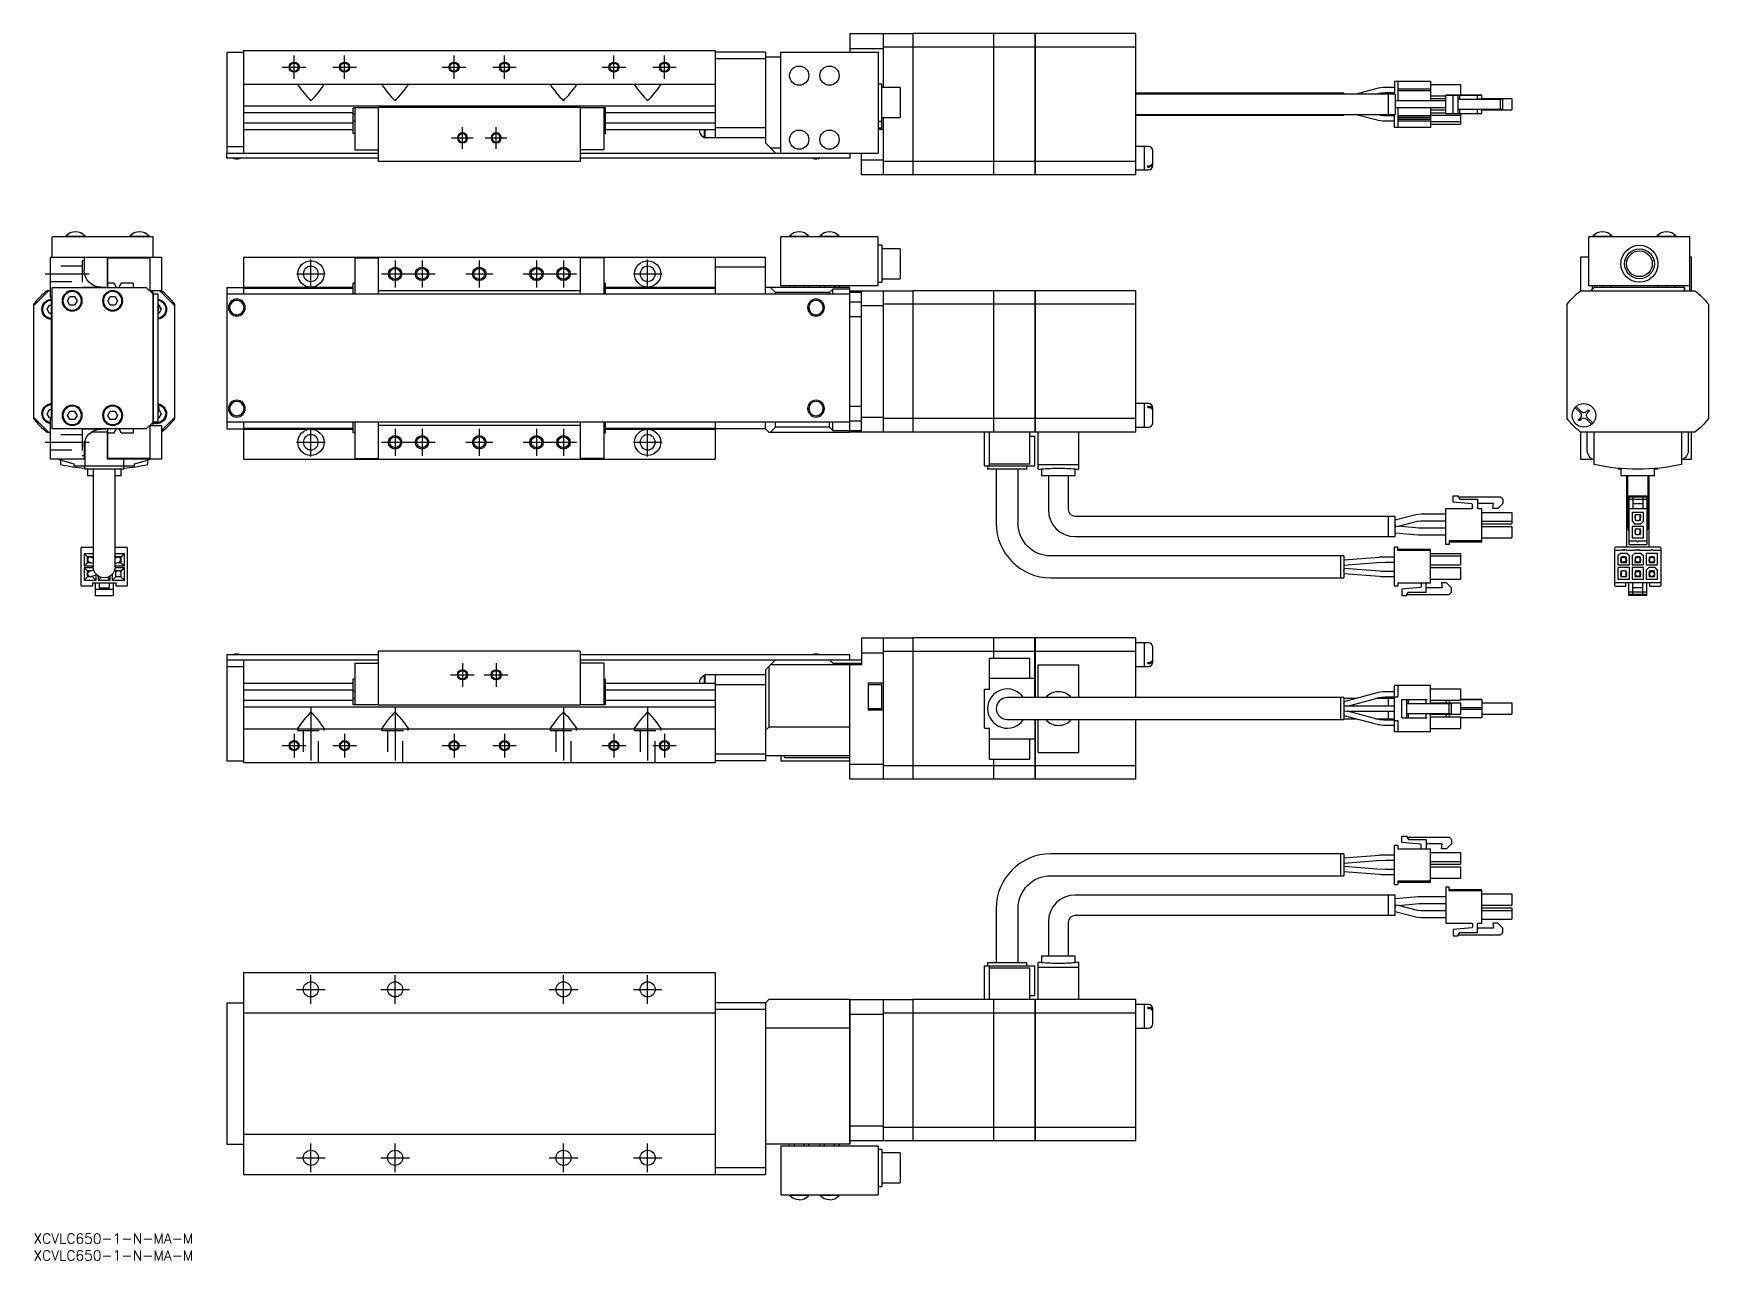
# Model space of a CAD drawing. Extents: x 0 to 497, y -8 to 356.
import ezdxf

# ---------------------------------------------------------------- set-up
doc = ezdxf.new("R2010")
doc.units = 0
doc.header["$LTSCALE"] = 0.5
doc.linetypes.add('CENTER', pattern=[50.8, 31.75, -6.35, 6.35, -6.35])
doc.linetypes.add('DASHED', pattern=[19.05, 12.7, -6.35])
for name, color, linetype in [('MSM_CENTER', 1, 'CENTER'), ('MSM_CONTINUOUS', 7, 'CONTINUOUS'), ('MSM_DASHED', 4, 'DASHED'), ('MSM_NARROW', 5, 'CONTINUOUS'), ('MSM_PART_NUMBER', 7, 'CONTINUOUS')]:
    doc.layers.add(name, color=color, linetype=linetype)
doc.styles.get("Standard").update_dxf_attribs({"font": 'txt.shx', "height": 3, "bigfont": 'bigfont.shx'})

msp = doc.modelspace()

# ---------------------------------------------------------------- texts
at = {"layer": 'MSM_PART_NUMBER'}
for p in [(0, -3), (0, -8)]:
    msp.add_text('XCVLC650-1-N-MA-M', height=3, dxfattribs=at).set_placement(p)

# ---------------------------------------------------------------- linework, layer by layer
at = {"layer": 'MSM_CENTER'}
for p, q in [((77.38, 342.8), (77.38, 349.8)), ((92.38, 342.8), (92.38, 349.8)), ((124.88, 342.8), (124.88, 349.8)), ((139.88, 342.8), (139.88, 349.8)), ((172.38, 342.8), (172.38, 349.8)), ((187.38, 342.8), (187.38, 349.8)), ((73.88, 346.3), (80.88, 346.3)), ((88.88, 346.3), (95.88, 346.3)), ((121.38, 346.3), (128.38, 346.3)), ((136.38, 346.3), (143.38, 346.3)), ((168.88, 346.3), (175.88, 346.3)), ((183.88, 346.3), (190.88, 346.3)), ((127.38, 322.08), (127.38, 328.53)), ((137.38, 322.08), (137.38, 328.53)), ((124.15, 325.3), (130.61, 325.3)), ((134.15, 325.3), (140.61, 325.3)), ((82.38, 280.68), (82.38, 289.18)), ((107.38, 288.93), (107.38, 280.93)), ((115.38, 288.93), (115.38, 280.93)), ((132.38, 288.93), (132.38, 280.93)), ((149.38, 288.93), (149.38, 280.93)), ((157.38, 288.93), (157.38, 280.93)), ((182.38, 280.68), (182.38, 289.18)), ((3.5, 284.93), (16.5, 284.93)), ((78.13, 284.93), (86.63, 284.93)), ((103.38, 284.93), (119.38, 284.93)), ((128.38, 284.93), (136.38, 284.93)), ((145.38, 284.93), (161.38, 284.93)), ((178.13, 284.93), (186.63, 284.93)), ((82.38, 230.68), (82.38, 239.18)), ((107.38, 238.93), (107.38, 230.93)), ((115.38, 238.93), (115.38, 230.93)), ((132.38, 238.93), (132.38, 230.93)), ((149.38, 238.93), (149.38, 230.93)), ((157.38, 238.93), (157.38, 230.93)), ((182.38, 230.68), (182.38, 239.18)), ((3.5, 234.93), (16.5, 234.93)), ((78.13, 234.93), (86.63, 234.93)), ((103.38, 234.93), (119.38, 234.93)), ((128.38, 234.93), (136.38, 234.93)), ((145.38, 234.93), (161.38, 234.93)), ((178.13, 234.93), (186.63, 234.93)), ((127.38, 169.37), (127.38, 162.37)), ((137.38, 169.37), (137.38, 162.37)), ((123.88, 165.87), (130.88, 165.87)), ((133.88, 165.87), (140.88, 165.87)), ((82.38, 156.37), (82.38, 137.87)), ((107.38, 156.37), (107.38, 137.87)), ((157.38, 156.37), (157.38, 137.87)), ((182.38, 156.37), (182.38, 137.87)), ((73.88, 144.87), (80.88, 144.87)), ((77.38, 148.37), (77.38, 141.37)), ((88.88, 144.87), (95.88, 144.87)), ((92.38, 148.37), (92.38, 141.37)), ((121.38, 144.87), (128.38, 144.87)), ((124.88, 148.37), (124.88, 141.37)), ((136.38, 144.87), (143.38, 144.87)), ((139.88, 148.37), (139.88, 141.37)), ((168.88, 144.87), (175.88, 144.87)), ((172.38, 148.37), (172.38, 141.37)), ((183.88, 144.87), (190.88, 144.87)), ((187.38, 148.37), (187.38, 141.37)), ((82.38, 68.25), (82.38, 76.75)), ((107.38, 68.25), (107.38, 76.75)), ((157.38, 68.25), (157.38, 76.75)), ((182.38, 68.25), (182.38, 76.75)), ((78.13, 72.5), (86.63, 72.5)), ((103.13, 72.5), (111.63, 72.5)), ((153.13, 72.5), (161.63, 72.5)), ((178.13, 72.5), (186.63, 72.5)), ((82.38, 18.25), (82.38, 26.75)), ((107.38, 18.25), (107.38, 26.75)), ((157.38, 18.25), (157.38, 26.75)), ((182.38, 18.25), (182.38, 26.75)), ((78.13, 22.5), (86.63, 22.5)), ((103.13, 22.5), (111.63, 22.5)), ((153.13, 22.5), (161.63, 22.5)), ((178.13, 22.5), (186.63, 22.5))]:
    msp.add_line(p, q, dxfattribs=at)
at = {"layer": 'MSM_CONTINUOUS'}
for p, q in [((242.38, 356.3), (242.38, 350.8)), ((242.38, 356.3), (261.08, 356.3)), ((252.38, 340.23), (252.38, 356.3)), ((261.08, 356.3), (261.08, 314.3)), ((261.13, 356.25), (261.08, 356.25)), ((261.13, 356.3), (261.13, 314.3)), ((285.08, 356.3), (261.13, 356.3)), ((285.08, 356.3), (285.08, 314.3)), ((285.13, 356.25), (285.08, 356.25)), ((285.13, 356.3), (285.13, 314.3)), ((297.38, 356.3), (285.13, 356.3)), ((297.38, 356.3), (297.38, 314.3)), ((297.43, 356.25), (297.38, 356.25)), ((297.43, 356.3), (297.43, 314.3)), ((327.38, 356.3), (297.43, 356.3)), ((327.38, 314.3), (327.38, 356.3)), ((57.38, 350.8), (57.38, 320.8)), ((57.38, 350.8), (62.38, 350.8)), ((62.38, 351.3), (202.38, 351.3)), ((62.38, 351.3), (62.38, 320.8)), ((202.38, 351.3), (202.38, 325.3)), ((217.38, 350.8), (202.38, 350.8)), ((217.38, 348.8), (202.38, 348.8)), ((217.38, 350.8), (217.38, 323.8)), ((221.88, 349.3), (217.38, 349.3)), ((221.88, 320.8), (221.88, 350.8)), ((221.88, 350.8), (250.88, 350.8)), ((252.38, 351.8), (242.38, 351.8)), ((250.88, 350.8), (250.88, 320.8)), ((261.08, 352.28), (252.38, 352.28)), ((261.13, 352.02), (261.08, 352.02)), ((285.08, 352.28), (261.13, 352.28)), ((285.13, 352.02), (285.08, 352.02)), ((297.38, 352.28), (285.13, 352.28)), ((297.43, 352.02), (297.38, 352.02)), ((327.38, 352.28), (297.43, 352.28)), ((62.38, 341.3), (202.38, 341.3)), ((78.64, 341.3), (78.48, 341.18)), ((78.51, 341.05), (78.48, 341.18)), ((86.13, 341.3), (86.28, 341.18)), ((86.25, 341.05), (86.28, 341.18)), ((103.64, 341.3), (103.48, 341.18)), ((103.51, 341.05), (103.48, 341.18)), ((111.13, 341.3), (111.28, 341.18)), ((111.25, 341.05), (111.28, 341.18)), ((153.64, 341.3), (153.48, 341.18)), ((153.51, 341.05), (153.48, 341.18)), ((161.13, 341.3), (161.28, 341.18)), ((161.25, 341.05), (161.28, 341.18)), ((178.64, 341.3), (178.48, 341.18)), ((178.51, 341.05), (178.48, 341.18)), ((186.13, 341.3), (186.28, 341.18)), ((186.25, 341.05), (186.28, 341.18)), ((251.88, 341.3), (250.88, 341.3)), ((251.88, 328.3), (251.88, 341.3)), ((257.38, 340.23), (251.88, 340.23)), ((257.38, 340.23), (257.38, 331.38)), ((389.13, 338.55), (327.38, 338.55)), ((404.38, 338.3), (327.38, 338.3)), ((388.13, 338.55), (388.13, 338.3)), ((389.13, 338.55), (389.13, 338.3)), ((398.62, 339.88), (392.76, 338.3)), ((398.56, 338.3), (399.01, 338.43)), ((404.13, 340.25), (401.5, 340.25)), ((401.5, 338.75), (404.13, 338.75)), ((402.38, 332.3), (402.38, 338.3)), ((404.13, 342.2), (404.13, 338.3)), ((404.13, 342.2), (414.83, 342.2)), ((404.38, 338.3), (404.38, 332.3)), ((405.13, 342.2), (405.13, 336.3)), ((414.83, 339.75), (405.13, 339.75)), ((414.83, 339.25), (405.13, 339.25)), ((414.83, 342.2), (414.83, 336.3)), ((414.83, 341.2), (423.73, 341.2)), ((423.73, 341.2), (423.73, 338)), ((62.38, 334.8), (202.38, 334.8)), ((94.88, 326.6), (94.88, 334.2)), ((102.38, 334.2), (94.88, 334.2)), ((95.38, 334.2), (95.38, 321.8)), ((162.38, 334.3), (102.38, 334.3)), ((102.38, 334.3), (102.38, 318.3)), ((162.38, 334.3), (162.38, 318.3)), ((169.88, 334.2), (162.38, 334.2)), ((169.38, 334.2), (169.38, 321.8)), ((169.88, 326.6), (169.88, 334.2)), ((410.76, 336.3), (404.38, 336.3)), ((411.29, 336.3), (404.38, 336.3)), ((404.38, 334.3), (410.76, 334.3)), ((405.13, 334.3), (405.13, 328.4)), ((412.03, 336.3), (410.76, 336.3)), ((410.76, 334.3), (412.03, 334.3)), ((411.48, 336.3), (411.29, 336.3)), ((419.38, 336.3), (411.48, 336.3)), ((419.38, 336.3), (412.03, 336.3)), ((412.03, 334.3), (419.38, 334.3)), ((414.83, 337.8), (419.38, 337.8)), ((414.83, 337), (419.38, 337)), ((414.83, 334.3), (414.83, 328.4)), ((414.83, 333.6), (419.38, 333.6)), ((419.38, 338), (427.03, 338)), ((419.38, 338), (419.38, 338)), ((419.38, 332.6), (419.38, 338)), ((420.38, 338), (419.38, 338)), ((430.08, 338), (420.38, 338)), ((421.58, 332.6), (421.58, 338)), ((421.58, 338), (423.08, 338)), ((427.15, 338), (421.58, 338)), ((423.08, 338), (423.58, 338)), ((423.08, 332.6), (423.08, 338)), ((423.08, 336.8), (435.68, 336.8)), ((423.08, 333.8), (435.68, 333.8)), ((423.58, 338), (428.83, 338)), ((423.58, 336.8), (423.58, 338)), ((423.58, 332.6), (423.58, 333.8)), ((427.03, 338), (427.33, 338)), ((427.33, 338), (427.15, 338)), ((428.83, 338), (429.13, 338)), ((428.83, 336.8), (428.83, 338)), ((429.13, 336.8), (428.83, 336.8)), ((433.52, 336.8), (428.83, 336.8)), ((428.83, 332.6), (428.83, 333.8)), ((429.13, 338), (430.08, 338)), ((430.08, 336.8), (430.08, 338)), ((430.08, 338), (430.08, 338)), ((430.08, 337), (438.98, 337)), ((430.08, 337), (438.98, 337)), ((430.08, 337), (438.98, 337)), ((430.08, 332.6), (430.08, 333.8)), ((430.08, 333.6), (438.98, 333.6)), ((433.38, 336.8), (433.52, 336.8)), ((434.88, 336.8), (433.52, 336.8)), ((436.38, 336.8), (434.88, 336.8)), ((435.68, 336.8), (436.38, 336.8)), ((435.68, 333.8), (435.68, 336.8)), ((435.68, 333.8), (436.38, 333.8)), ((436.38, 333.8), (436.38, 336.8)), ((438.98, 337), (438.98, 333.6)), ((62.38, 332.84), (94.88, 332.84)), ((62.38, 329.77), (94.88, 329.77)), ((95.38, 332.33), (94.88, 332.33)), ((95.38, 330.28), (94.88, 330.28)), ((169.38, 332.33), (169.88, 332.33)), ((169.38, 330.28), (169.88, 330.28)), ((169.88, 332.84), (202.38, 332.84)), ((169.88, 329.77), (202.38, 329.77)), ((217.38, 328.3), (202.38, 328.3)), ((250.88, 330.3), (251.88, 330.3)), ((250.88, 328.3), (251.88, 328.3)), ((251.88, 331.38), (257.38, 331.38)), ((252.38, 314.3), (252.38, 331.38)), ((327.38, 332.3), (404.38, 332.3)), ((327.38, 332.05), (389.13, 332.05)), ((388.13, 332.3), (388.13, 332.05)), ((389.13, 332.3), (389.13, 332.05)), ((392.76, 332.3), (398.62, 330.73)), ((399.01, 332.18), (398.56, 332.3)), ((404.13, 331.85), (401.51, 331.85)), ((401.51, 330.35), (404.13, 330.35)), ((404.13, 328.4), (404.13, 332.3)), ((414.83, 328.4), (404.13, 328.4)), ((414.83, 331.9), (405.13, 331.9)), ((414.83, 331.4), (405.13, 331.4)), ((414.83, 331.35), (405.13, 331.35)), ((414.83, 330.85), (405.13, 330.85)), ((414.83, 330.8), (405.13, 330.8)), ((414.83, 330.3), (405.13, 330.3)), ((414.83, 332.8), (419.38, 332.8)), ((414.83, 332.05), (423.73, 332.05)), ((414.83, 330.15), (423.73, 330.15)), ((414.83, 329.4), (423.73, 329.4)), ((419.38, 332.6), (421.58, 332.6)), ((421.58, 332.6), (423.08, 332.6)), ((423.08, 332.6), (423.58, 332.6)), ((423.58, 332.6), (428.83, 332.6)), ((423.73, 332.6), (423.73, 329.4)), ((428.83, 332.6), (429.13, 332.6)), ((429.13, 332.6), (430.08, 332.6)), ((62.38, 327.8), (94.88, 327.8)), ((95.38, 326.6), (94.88, 326.6)), ((169.38, 326.6), (169.88, 326.6)), ((169.88, 327.8), (202.38, 327.8)), ((197.73, 327.8), (197.73, 327.09)), ((199.18, 327.8), (199.18, 325.44)), ((199.18, 325.44), (199.38, 325.44)), ((199.38, 327.8), (199.38, 325.3)), ((217.38, 325.3), (199.38, 325.3)), ((220.38, 320.8), (217.38, 323.8)), ((252.38, 327.8), (250.88, 327.8)), ((57.38, 322.8), (62.38, 322.8)), ((57.38, 320.8), (102.38, 320.8)), ((57.38, 320.7), (57.48, 320.8)), ((57.38, 319.3), (57.38, 320.7)), ((102.38, 319.3), (57.38, 319.3)), ((95.38, 321.8), (102.38, 321.8)), ((169.38, 321.8), (162.38, 321.8)), ((162.38, 320.8), (250.88, 320.8)), ((242.38, 319.3), (162.38, 319.3)), ((221.88, 322.3), (218.88, 322.3)), ((242.28, 320.8), (242.38, 320.7)), ((242.38, 320.7), (242.38, 319.3)), ((245.88, 314.3), (245.88, 320.8)), ((245.88, 318.8), (252.38, 318.8)), ((261.13, 318.59), (261.08, 318.59)), ((285.13, 318.59), (285.08, 318.59)), ((297.43, 318.59), (297.38, 318.59)), ((329.88, 322.8), (327.38, 322.8)), ((329.88, 315.8), (329.88, 322.8)), ((329.93, 322.75), (329.88, 322.75)), ((329.93, 315.8), (329.93, 322.8)), ((331.08, 322.8), (329.93, 322.8)), ((332.38, 317.1), (332.38, 321.5)), ((162.38, 318.3), (102.38, 318.3)), ((261.08, 314.3), (245.88, 314.3)), ((261.08, 318.33), (252.38, 318.33)), ((261.13, 314.35), (261.08, 314.35)), ((285.08, 318.33), (261.13, 318.33)), ((285.08, 314.3), (261.13, 314.3)), ((285.13, 314.35), (285.08, 314.35)), ((297.38, 318.33), (285.13, 318.33)), ((297.38, 314.3), (285.13, 314.3)), ((297.43, 314.35), (297.38, 314.35)), ((327.38, 318.33), (297.43, 318.33)), ((327.38, 314.3), (297.43, 314.3)), ((327.38, 315.8), (329.88, 315.8)), ((329.88, 315.85), (329.93, 315.85)), ((329.93, 315.8), (331.08, 315.8)), ((330.88, 317.01), (331.08, 317.01)), ((330.88, 316.66), (330.88, 317.01)), ((330.88, 316.66), (331.08, 316.66)), ((5.5, 289.93), (5.5, 295.93)), ((35.5, 295.93), (5.5, 295.93)), ((9.65, 296.09), (15.35, 296.09)), ((9.65, 296.09), (9.65, 295.93)), ((15.35, 295.93), (15.35, 296.09)), ((28.65, 296.09), (34.35, 296.09)), ((28.65, 296.09), (28.65, 295.93)), ((34.35, 295.93), (34.35, 296.09)), ((35.5, 289.93), (35.5, 295.93)), ((250.88, 295.93), (221.88, 295.93)), ((221.88, 281.43), (221.88, 295.93)), ((224.53, 296.09), (230.23, 296.09)), ((224.53, 296.09), (224.53, 295.93)), ((230.23, 295.93), (230.23, 296.09)), ((233.53, 296.09), (239.23, 296.09)), ((233.53, 296.09), (233.53, 295.93)), ((239.23, 295.93), (239.23, 296.09)), ((250.88, 281.43), (250.88, 295.93)), ((461.91, 281.43), (461.91, 295.93)), ((491.91, 295.93), (461.91, 295.93)), ((463.06, 296.09), (468.76, 296.09)), ((463.06, 296.09), (463.06, 295.93)), ((468.76, 295.93), (468.76, 296.09)), ((482.06, 296.09), (487.76, 296.09)), ((482.06, 296.09), (482.06, 295.93)), ((487.76, 295.93), (487.76, 296.09)), ((491.91, 279.93), (491.91, 295.93)), ((5, 277.93), (5, 289.93)), ((5, 289.93), (38, 289.93)), ((15, 289.93), (15, 286.03)), ((22, 281.33), (22, 289.93)), ((22.1, 280.93), (22.1, 289.73)), ((22.1, 289.73), (34.5, 289.73)), ((34.5, 289.73), (34.5, 279.93)), ((38, 289.93), (38, 279.93)), ((62.38, 289.93), (62.38, 278.93)), ((62.38, 289.93), (217.38, 289.93)), ((95.38, 289.73), (102.38, 289.73)), ((95.38, 289.73), (95.38, 278.93)), ((102.38, 289.93), (102.38, 278.93)), ((162.38, 289.93), (162.38, 278.93)), ((169.38, 289.73), (162.38, 289.73)), ((169.38, 289.73), (169.38, 278.93)), ((202.38, 289.93), (202.38, 278.93)), ((217.38, 278.93), (217.38, 289.93)), ((251.88, 293.43), (250.88, 293.43)), ((251.88, 293.43), (251.88, 282.43)), ((257.38, 292.36), (251.88, 292.36)), ((257.38, 292.36), (257.38, 283.51)), ((461.91, 289.93), (459.41, 289.93)), ((459.41, 289.93), (459.41, 279.93)), ((492.41, 289.93), (491.91, 289.93)), ((492.41, 279.93), (492.41, 289.93)), ((217.38, 286.93), (202.38, 286.93)), ((4.5, 279.93), (0, 275.43)), ((5, 279.93), (4.03, 279.93)), ((5.5, 238.93), (5.5, 280.93)), ((5.5, 280.93), (33.5, 280.93)), ((20, 281.03), (21.5, 281.03)), ((21.5, 281.03), (21.5, 280.93)), ((22.1, 281.33), (22, 281.33)), ((23.97, 282.13), (22.1, 282.13)), ((24.66, 280.94), (23.97, 282.13)), ((26.02, 282.13), (25.34, 280.94)), ((29.7, 282.13), (26.02, 282.13)), ((29.7, 280.93), (29.7, 282.13)), ((33.5, 280.93), (35.5, 278.93)), ((38, 279.93), (34.7, 279.93)), ((34.7, 279.93), (34.7, 279.73)), ((35.5, 279.43), (35, 279.93)), ((35.5, 239.93), (35.5, 279.43)), ((37, 278.93), (35.5, 278.93)), ((35.6, 240.93), (35.6, 278.93)), ((37, 240.93), (37, 278.93)), ((42, 275.43), (37.5, 279.93)), ((57.38, 280.93), (57.38, 238.93)), ((57.38, 280.93), (62.38, 280.93)), ((242.38, 278.93), (57.38, 278.93)), ((62.38, 281.03), (94.88, 281.03)), ((62.38, 280.73), (94.88, 280.73)), ((94.88, 278.93), (94.88, 282.13)), ((95.38, 282.13), (94.88, 282.13)), ((162.38, 279.93), (102.38, 279.93)), ((169.38, 282.13), (169.88, 282.13)), ((169.88, 278.93), (169.88, 282.13)), ((169.88, 281.03), (202.38, 281.03)), ((169.88, 280.73), (202.38, 280.73)), ((242.38, 280.93), (217.38, 280.93)), ((220.38, 279.43), (218.88, 280.93)), ((220.38, 278.93), (220.38, 279.43)), ((236.38, 279.43), (220.38, 279.43)), ((250.88, 281.43), (221.88, 281.43)), ((224.5, 281.43), (224.5, 280.93)), ((225.94, 281.43), (225.94, 280.93)), ((228.83, 281.43), (228.83, 280.93)), ((230.27, 281.43), (230.27, 280.93)), ((233.5, 281.43), (233.5, 280.93)), ((234.94, 281.43), (234.94, 280.93)), ((237.38, 280.43), (236.38, 279.43)), ((236.38, 278.93), (236.38, 279.43)), ((237.38, 278.93), (237.38, 280.43)), ((242.38, 280.43), (237.38, 280.43)), ((237.83, 281.43), (237.83, 280.93)), ((239.27, 281.43), (239.27, 280.93)), ((242.38, 237.93), (242.38, 280.93)), ((242.38, 279.93), (261.08, 279.93)), ((245.88, 279.43), (242.38, 279.43)), ((245.88, 237.93), (245.88, 279.93)), ((250.88, 282.43), (251.88, 282.43)), ((251.88, 283.51), (257.38, 283.51)), ((252.38, 237.93), (252.38, 279.93)), ((261.08, 279.93), (261.08, 237.93)), ((261.13, 279.88), (261.08, 279.88)), ((261.13, 279.93), (261.13, 237.93)), ((285.08, 279.93), (261.13, 279.93)), ((285.08, 279.93), (285.08, 237.93)), ((285.13, 279.88), (285.08, 279.88)), ((285.13, 279.93), (285.13, 237.93)), ((297.38, 279.93), (285.13, 279.93)), ((297.38, 279.93), (297.38, 237.93)), ((297.43, 279.88), (297.38, 279.88)), ((297.43, 279.93), (297.43, 237.93)), ((327.38, 279.93), (297.43, 279.93)), ((327.38, 237.93), (327.38, 279.93)), ((459.44, 279.93), (493.38, 279.93)), ((491.91, 281.43), (461.91, 281.43)), ((463.41, 280.93), (462.41, 279.93)), ((462.91, 281.43), (462.91, 279.93)), ((463.41, 281.43), (463.41, 280.93)), ((490.41, 280.93), (463.41, 280.93)), ((465.91, 281.43), (465.91, 280.93)), ((468.41, 281.43), (468.41, 280.93)), ((482.41, 281.43), (482.41, 280.93)), ((484.91, 281.43), (484.91, 280.93)), ((487.41, 281.43), (487.41, 280.93)), ((490.31, 279.93), (490.31, 280.93)), ((490.41, 279.93), (490.41, 280.93)), ((0, 275.9), (0, 241.96)), ((4.06, 274.43), (4.78, 275.68)), ((4.78, 273.18), (4.06, 274.43)), ((4.78, 275.68), (5.3, 275.68)), ((5.3, 277.93), (5, 277.93)), ((5.3, 241.93), (5.3, 277.93)), ((10.06, 276.93), (10.78, 278.18)), ((10.78, 275.68), (10.06, 276.93)), ((10.78, 278.18), (12.22, 278.18)), ((12.22, 275.68), (10.78, 275.68)), ((12.22, 278.18), (12.94, 276.93)), ((12.94, 276.93), (12.22, 275.68)), ((22.06, 276.93), (22.78, 278.18)), ((22.78, 275.68), (22.06, 276.93)), ((22.78, 278.18), (24.22, 278.18)), ((24.22, 275.68), (22.78, 275.68)), ((24.22, 278.18), (24.94, 276.93)), ((24.94, 276.93), (24.22, 275.68)), ((37.11, 275.68), (37.22, 275.68)), ((37.22, 275.68), (37.94, 274.43)), ((37.94, 274.43), (37.22, 273.18)), ((42, 241.96), (42, 275.9)), ((242.38, 276.67), (245.88, 276.67)), ((252.38, 275.43), (245.88, 275.43)), ((261.08, 275.9), (252.38, 275.9)), ((261.13, 275.64), (261.08, 275.64)), ((285.08, 275.9), (261.13, 275.9)), ((285.13, 275.64), (285.08, 275.64)), ((297.38, 275.9), (285.13, 275.9)), ((297.43, 275.64), (297.38, 275.64)), ((327.38, 275.9), (297.43, 275.9)), ((455.41, 241.96), (455.41, 275.9)), ((497.41, 275.9), (497.41, 241.96)), ((5.3, 273.18), (4.78, 273.18)), ((37.22, 273.18), (37, 273.18)), ((245.88, 272.2), (242.38, 272.2)), ((4.06, 243.43), (4.78, 244.68)), ((4.78, 244.68), (5.3, 244.68)), ((10.06, 242.93), (10.78, 244.18)), ((10.78, 244.18), (12.22, 244.18)), ((12.22, 244.18), (12.94, 242.93)), ((22.06, 242.93), (22.78, 244.18)), ((22.78, 244.18), (24.22, 244.18)), ((24.22, 244.18), (24.94, 242.93)), ((37.19, 244.68), (37.22, 244.68)), ((37.22, 244.68), (37.94, 243.43)), ((242.38, 245.67), (245.88, 245.67)), ((329.88, 246.43), (327.38, 246.43)), ((329.88, 239.43), (329.88, 246.43)), ((329.93, 246.38), (329.88, 246.38)), ((329.93, 239.43), (329.93, 246.43)), ((331.08, 246.43), (329.93, 246.43)), ((330.88, 245.58), (331.08, 245.58)), ((330.88, 245.22), (330.88, 245.58)), ((330.88, 245.22), (331.08, 245.22)), ((332.38, 240.73), (332.38, 245.13)), ((459.35, 243.64), (457.76, 245.22)), ((458.12, 245.58), (459.7, 243.99)), ((461.12, 243.99), (461.72, 244.59)), ((462.07, 244.24), (461.47, 243.64)), ((461.72, 244.59), (462.07, 244.24)), ((0, 242.43), (4.5, 237.93)), ((4.78, 242.18), (4.06, 243.43)), ((5.3, 242.18), (4.78, 242.18)), ((5, 229.93), (5, 241.93)), ((5, 241.93), (5.3, 241.93)), ((33.5, 238.93), (5.5, 238.93)), ((10.78, 241.68), (10.06, 242.93)), ((12.22, 241.68), (10.78, 241.68)), ((12.94, 242.93), (12.22, 241.68)), ((21.5, 238.83), (20, 238.83)), ((21.5, 238.93), (21.5, 238.83)), ((22.78, 241.68), (22.06, 242.93)), ((22.1, 230.13), (22.1, 238.93)), ((24.22, 241.68), (22.78, 241.68)), ((23.97, 237.73), (24.66, 238.93)), ((24.94, 242.93), (24.22, 241.68)), ((25.34, 238.93), (26.02, 237.73)), ((29.7, 237.73), (29.7, 238.93)), ((35.5, 240.93), (33.5, 238.93)), ((34.5, 239.93), (34.5, 230.13)), ((34.7, 240.13), (34.7, 239.93)), ((34.7, 239.93), (38, 239.93)), ((37, 240.93), (35.5, 240.93)), ((37.22, 242.18), (37, 242.18)), ((37.94, 243.43), (37.22, 242.18)), ((38, 238.43), (42, 242.43)), ((38, 239.93), (38, 229.93)), ((242.38, 240.93), (57.38, 240.93)), ((57.38, 238.93), (62.38, 238.93)), ((62.38, 240.93), (62.38, 229.93)), ((62.38, 239.13), (94.88, 239.13)), ((62.38, 238.83), (94.88, 238.83)), ((94.88, 237.73), (94.88, 240.93)), ((95.38, 240.93), (95.38, 230.13)), ((102.38, 240.93), (102.38, 229.93)), ((162.38, 239.93), (102.38, 239.93)), ((162.38, 240.93), (162.38, 229.93)), ((169.38, 240.93), (169.38, 230.13)), ((169.88, 237.73), (169.88, 240.93)), ((169.88, 239.13), (202.38, 239.13)), ((169.88, 238.83), (202.38, 238.83)), ((202.38, 240.93), (202.38, 229.93)), ((217.38, 238.93), (202.38, 238.93)), ((217.38, 238.93), (217.38, 240.93)), ((217.38, 238.93), (218.38, 237.93)), ((218.88, 237.93), (220.38, 239.43)), ((220.38, 239.43), (220.38, 240.93)), ((236.38, 239.43), (220.38, 239.43)), ((236.38, 239.43), (236.38, 240.93)), ((236.38, 239.43), (237.38, 238.43)), ((237.38, 238.43), (237.38, 240.93)), ((245.88, 241.2), (242.38, 241.2)), ((245.88, 242.43), (252.38, 242.43)), ((261.08, 241.96), (252.38, 241.96)), ((261.13, 242.22), (261.08, 242.22)), ((285.08, 241.96), (261.13, 241.96)), ((285.13, 242.22), (285.08, 242.22)), ((297.38, 241.96), (285.13, 241.96)), ((297.43, 242.22), (297.38, 242.22)), ((327.38, 241.96), (297.43, 241.96)), ((327.38, 239.43), (329.88, 239.43)), ((329.88, 239.48), (329.93, 239.48)), ((329.93, 239.43), (331.08, 239.43)), ((458.75, 241.62), (459.35, 242.22)), ((459.1, 241.27), (458.75, 241.62)), ((459.7, 241.87), (459.1, 241.27)), ((461.78, 241.21), (461.12, 241.87)), ((461.47, 242.22), (462.13, 241.56)), ((462.7, 240.29), (461.78, 241.21)), ((462.13, 241.56), (463.06, 240.64)), ((4.03, 237.93), (5, 237.93)), ((15, 233.83), (15, 229.93)), ((15.22, 235.28), (15.22, 227.93)), ((22, 237.93), (17.14, 237.93)), ((17.14, 237.93), (17.14, 237.93)), ((22, 238.53), (22.1, 238.53)), ((22, 229.93), (22, 238.53)), ((22.1, 237.73), (23.97, 237.73)), ((26.02, 237.73), (29.7, 237.73)), ((95.38, 237.73), (94.88, 237.73)), ((169.38, 237.73), (169.88, 237.73)), ((218.38, 237.93), (242.28, 237.93)), ((237.38, 238.43), (242.29, 238.43)), ((242.38, 238.03), (242.28, 237.93)), ((242.38, 238.56), (242.29, 238.43)), ((242.29, 237.94), (242.29, 238.43)), ((242.38, 238.43), (245.88, 238.43)), ((261.08, 237.93), (242.38, 237.93)), ((261.13, 237.98), (261.08, 237.98)), ((297.38, 237.93), (261.13, 237.93)), ((282.38, 227.93), (282.38, 237.93)), ((283.88, 227.93), (283.88, 237.93)), ((285.13, 237.98), (285.08, 237.98)), ((295.88, 228.53), (295.88, 237.93)), ((295.88, 236.73), (297.38, 236.73)), ((297.43, 237.98), (297.38, 237.98)), ((297.38, 227.93), (297.38, 236.73)), ((327.38, 237.93), (297.43, 237.93)), ((298.38, 226.94), (298.38, 237.93)), ((310.38, 226.94), (310.38, 237.93)), ((459.41, 237.96), (459.41, 229.93)), ((493.38, 237.93), (459.44, 237.93)), ((461.41, 232.51), (461.41, 237.93)), ((463.41, 228.36), (463.41, 237.93)), ((489.41, 237.93), (489.41, 228.36)), ((491.41, 237.93), (491.41, 232.51)), ((492.41, 229.93), (492.41, 237.93)), ((15, 229.93), (5, 229.93)), ((8, 229.68), (8, 228.36)), ((8.17, 229.63), (12, 228.53)), ((38, 229.93), (22, 229.93)), ((34.5, 230.13), (22.1, 230.13)), ((26.78, 227.93), (26.78, 229.93)), ((30, 228.53), (33.83, 229.63)), ((34, 228.36), (34, 229.68)), ((62.38, 229.93), (202.38, 229.93)), ((95.38, 230.13), (102.38, 230.13)), ((169.38, 230.13), (162.38, 230.13)), ((459.41, 229.93), (462.88, 229.93)), ((489.94, 229.93), (492.41, 229.93)), ((12, 228.53), (12, 227.93)), ((12, 227.93), (30, 227.93)), ((15.18, 227.93), (15.18, 226.93)), ((26.82, 226.93), (15.18, 226.93)), ((16, 226.93), (16, 224.93)), ((17.75, 224.93), (16, 224.93)), ((17.75, 226.93), (17.75, 197.93)), ((24.25, 197.93), (24.25, 226.93)), ((26, 224.93), (24.25, 224.93)), ((26, 224.93), (26, 226.93)), ((26.82, 226.93), (26.82, 227.93)), ((30, 227.93), (30, 228.53)), ((282.38, 227.93), (297.38, 227.93)), ((283.31, 227.93), (283.31, 226.93)), ((294.95, 226.93), (283.31, 226.93)), ((283.88, 228.53), (295.88, 228.53)), ((285.88, 226.93), (285.88, 210.93)), ((292.38, 210.93), (292.38, 226.93)), ((294.95, 226.93), (294.95, 227.93)), ((298.38, 228.36), (310.38, 228.36)), ((298.38, 226.94), (299.38, 226.94)), ((299.38, 226.94), (299.38, 224.93)), ((309.38, 224.93), (299.38, 224.93)), ((301.38, 224.93), (301.38, 214.93)), ((307.38, 214.93), (307.38, 224.93)), ((309.38, 226.94), (310.38, 226.94)), ((309.38, 224.93), (309.38, 226.94)), ((470.59, 227.22), (470.59, 226.93)), ((471.41, 226.93), (470.59, 226.93)), ((471.41, 227.14), (471.41, 224.93)), ((481.41, 224.93), (471.41, 224.93)), ((473.16, 203.83), (473.16, 224.93)), ((473.41, 209.93), (473.41, 224.93)), ((479.41, 224.93), (479.41, 209.93)), ((479.66, 224.93), (479.66, 203.83)), ((481.41, 224.93), (481.41, 227.14)), ((482.23, 226.93), (481.41, 226.93)), ((482.23, 226.93), (482.23, 227.22)), ((421.58, 217.12), (421.58, 219.03)), ((421.58, 219.03), (423.08, 219.03)), ((421.58, 219.03), (423.08, 219.03)), ((423.08, 219.03), (423.08, 218.73)), ((473.71, 219.03), (479.11, 219.03)), ((473.71, 219.03), (473.71, 204.63)), ((479.11, 219.03), (479.11, 204.63)), ((419.38, 215.23), (427.03, 215.23)), ((419.38, 215.23), (427.03, 215.23)), ((419.38, 204.63), (419.38, 215.23)), ((427.15, 216.63), (421.58, 217.12)), ((423.08, 218.73), (435.68, 218.73)), ((423.08, 218.73), (423.58, 218.03)), ((423.08, 218.73), (435.68, 218.73)), ((423.58, 218.03), (428.83, 218.03)), ((427.04, 215.23), (427.03, 215.23)), ((427.33, 215.53), (427.33, 216.43)), ((428.83, 218.03), (428.83, 215.53)), ((433.52, 216.73), (428.83, 216.73)), ((429.13, 215.23), (429.13, 215.23)), ((429.13, 215.23), (430.08, 215.23)), ((429.13, 215.23), (430.08, 215.23)), ((430.08, 205.38), (430.08, 215.23)), ((430.08, 214.13), (438.98, 214.13)), ((430.08, 214.13), (438.98, 214.13)), ((433.38, 215.23), (433.52, 216.73)), ((433.38, 215.23), (433.52, 216.73)), ((434.88, 215.23), (433.38, 215.23)), ((436.38, 216.73), (434.88, 215.23)), ((435.68, 218.73), (436.38, 218.03)), ((435.68, 218.73), (436.38, 218.03)), ((436.38, 218.03), (436.38, 216.73)), ((438.98, 214.13), (438.98, 210.73)), ((473.71, 214.93), (473.41, 214.93)), ((473.71, 218.73), (479.11, 218.73)), ((473.71, 218.03), (479.11, 218.03)), ((473.71, 215.23), (479.11, 215.23)), ((474.71, 214.13), (474.71, 211.48)), ((478.11, 214.13), (474.71, 214.13)), ((474.91, 218.73), (474.91, 215.23)), ((474.91, 216.73), (477.91, 216.73)), ((477.91, 218.73), (477.91, 215.23)), ((478.11, 211.48), (478.11, 214.13)), ((479.41, 214.93), (479.11, 214.93)), ((404.38, 212.93), (309.38, 212.93)), ((402.38, 206.93), (402.38, 212.93)), ((410.51, 213.41), (404.38, 211.81)), ((404.38, 206.93), (404.38, 212.93)), ((404.6, 209.94), (404.38, 210.78)), ((404.6, 209.94), (404.38, 210.78)), ((404.38, 209.08), (404.48, 210.08)), ((404.57, 210.07), (404.48, 210.08)), ((404.6, 209.94), (405.33, 209.99)), ((405.33, 209.99), (411.02, 211.48)), ((411.38, 209.41), (405.33, 209.99)), ((412.03, 213.61), (410.51, 213.41)), ((411.02, 211.48), (412.03, 211.61)), ((411.48, 209.41), (411.38, 209.41)), ((419.38, 209.41), (411.48, 209.41)), ((419.38, 213.61), (412.03, 213.61)), ((412.03, 211.61), (419.38, 211.61)), ((430.08, 211.48), (438.98, 211.48)), ((430.08, 210.73), (438.98, 210.73)), ((430.08, 209.93), (438.98, 209.93)), ((430.08, 209.93), (438.98, 209.93)), ((438.98, 209.93), (438.98, 206.53)), ((473.41, 212.93), (473.16, 212.93)), ((474.71, 211.48), (475.46, 210.73)), ((478.11, 209.93), (474.71, 209.93)), ((474.71, 209.93), (474.71, 206.53)), ((475.46, 210.73), (477.36, 210.73)), ((475.51, 212.98), (475.51, 212.48)), ((475.66, 212.98), (475.51, 212.98)), ((475.51, 212.48), (475.66, 212.48)), ((475.61, 213.48), (477.21, 213.48)), ((475.61, 213.48), (475.61, 212.98)), ((475.61, 212.48), (475.61, 211.83)), ((475.61, 211.83), (475.94, 211.83)), ((475.61, 209.28), (475.61, 208.78)), ((475.61, 209.28), (477.21, 209.28)), ((475.66, 213.48), (475.66, 212.11)), ((475.66, 212.11), (476.04, 211.73)), ((475.66, 209.28), (475.66, 207.91)), ((476.04, 211.73), (476.79, 211.73)), ((476.79, 211.73), (477.16, 212.11)), ((476.89, 211.83), (477.21, 211.83)), ((477.16, 212.11), (477.16, 213.48)), ((477.16, 212.98), (477.31, 212.98)), ((477.16, 212.48), (477.31, 212.48)), ((477.16, 207.91), (477.16, 209.28)), ((477.21, 212.98), (477.21, 213.48)), ((477.21, 211.83), (477.21, 212.48)), ((477.21, 208.78), (477.21, 209.28)), ((477.31, 212.48), (477.31, 212.98)), ((477.36, 210.73), (478.11, 211.48)), ((478.11, 206.53), (478.11, 209.93)), ((479.66, 212.93), (479.41, 212.93)), ((309.38, 206.93), (404.38, 206.93)), ((404.38, 208.08), (411.19, 207.42)), ((411.19, 207.42), (411.48, 207.41)), ((411.48, 207.41), (419.38, 207.41)), ((420.38, 204.63), (419.38, 204.63)), ((430.08, 205.63), (420.38, 205.63)), ((420.38, 205.63), (420.38, 204.63)), ((420.38, 205.38), (430.08, 205.38)), ((430.08, 206.53), (438.98, 206.53)), ((473.71, 205.63), (476.16, 205.63)), ((473.71, 204.63), (479.11, 204.63)), ((474.71, 206.53), (478.11, 206.53)), ((475.66, 208.78), (475.51, 208.78)), ((475.51, 208.78), (475.51, 208.28)), ((475.51, 208.28), (475.66, 208.28)), ((475.61, 208.28), (475.61, 207.63)), ((475.61, 207.63), (475.94, 207.63)), ((475.66, 207.91), (476.04, 207.53)), ((476.04, 207.53), (476.79, 207.53)), ((476.66, 205.63), (479.11, 205.63)), ((476.79, 207.53), (477.16, 207.91)), ((476.89, 207.63), (477.21, 207.63)), ((477.16, 208.78), (477.31, 208.78)), ((477.16, 208.28), (477.31, 208.28)), ((477.21, 207.63), (477.21, 208.28)), ((477.31, 208.28), (477.31, 208.78)), ((14.1, 203.53), (14.1, 192.53)), ((14.4, 203.83), (17.75, 203.83)), ((15, 201.83), (15, 198.28)), ((16.05, 200.93), (15, 201.83)), ((17.75, 201.83), (15, 201.83)), ((16.05, 199.18), (15, 198.28)), ((16.05, 199.18), (16.05, 200.93)), ((17.55, 200.93), (16.05, 200.93)), ((16.05, 200.56), (16.42, 200.93)), ((17.11, 199.18), (16.05, 199.18)), ((16.59, 199.34), (17.75, 198.99)), ((17.75, 200.56), (17.01, 200.78)), ((17.17, 200.93), (17.46, 200.64)), ((17.55, 200.93), (17.75, 201.1)), ((17.55, 200.62), (17.55, 200.93)), ((24.25, 203.83), (27.6, 203.83)), ((27, 201.83), (24.25, 201.83)), ((24.45, 200.93), (24.25, 201.1)), ((24.99, 200.78), (24.25, 200.56)), ((24.25, 198.99), (25.41, 199.34)), ((24.45, 200.93), (24.45, 200.62)), ((25.95, 200.93), (24.45, 200.93)), ((24.54, 200.64), (24.82, 200.93)), ((25.95, 199.18), (24.89, 199.18)), ((25.57, 200.93), (25.95, 200.56)), ((25.95, 200.93), (27, 201.83)), ((25.95, 200.93), (25.95, 199.18)), ((25.95, 199.18), (27, 198.28)), ((27, 198.28), (27, 201.83)), ((27.9, 192.53), (27.9, 203.53)), ((389.13, 201.18), (302.13, 201.18)), ((388.13, 201.18), (388.13, 194.68)), ((389.13, 201.18), (389.13, 194.68)), ((399.68, 200.77), (389.13, 199.93)), ((389.19, 198.43), (398.87, 199.2)), ((398.87, 199.2), (401.51, 199.31)), ((404.13, 200.81), (400.53, 200.81)), ((401.51, 199.31), (404.13, 199.31)), ((404.13, 192.23), (404.13, 203.83)), ((405.13, 203.83), (404.13, 203.83)), ((405.13, 202.83), (405.13, 203.83)), ((414.83, 203.08), (405.13, 203.08)), ((414.83, 202.83), (405.13, 202.83)), ((414.83, 193.23), (414.83, 203.08)), ((414.83, 201.93), (423.73, 201.93)), ((414.83, 201.18), (423.73, 201.18)), ((423.73, 201.93), (423.73, 198.53)), ((469.51, 203.53), (469.51, 192.53)), ((471.41, 202.83), (469.51, 202.83)), ((483.01, 203.83), (469.81, 203.83)), ((471.26, 201.93), (470.51, 201.18)), ((470.51, 201.18), (470.51, 198.53)), ((473.16, 201.93), (471.26, 201.93)), ((471.46, 200.18), (471.31, 200.18)), ((471.31, 200.18), (471.31, 199.68)), ((471.31, 199.68), (471.46, 199.68)), ((471.41, 200.83), (471.41, 200.18)), ((471.74, 200.83), (471.41, 200.83)), ((471.41, 199.68), (471.41, 199.18)), ((473.01, 199.18), (471.41, 199.18)), ((471.84, 200.93), (471.46, 200.56)), ((471.46, 200.56), (471.46, 199.18)), ((472.59, 200.93), (471.84, 200.93)), ((471.96, 202.83), (471.91, 202.83)), ((472.52, 199.18), (472, 199.34)), ((472.42, 200.78), (472.87, 200.64)), ((472.51, 202.83), (472.46, 202.83)), ((472.96, 200.56), (472.59, 200.93)), ((473.01, 200.83), (472.69, 200.83)), ((472.96, 199.18), (472.96, 200.56)), ((473.11, 200.18), (472.96, 200.18)), ((473.11, 199.68), (472.96, 199.68)), ((475.89, 202.83), (473.01, 202.83)), ((473.01, 200.18), (473.01, 200.83)), ((473.01, 199.18), (473.01, 199.68)), ((473.11, 199.68), (473.11, 200.18)), ((473.91, 201.18), (473.16, 201.93)), ((473.91, 198.53), (473.91, 201.18)), ((475.46, 201.93), (474.71, 201.18)), ((474.71, 201.18), (474.71, 198.53)), ((477.36, 201.93), (475.46, 201.93)), ((475.66, 200.18), (475.51, 200.18)), ((475.51, 200.18), (475.51, 199.68)), ((475.51, 199.68), (475.66, 199.68)), ((475.94, 200.83), (475.61, 200.83)), ((475.61, 200.83), (475.61, 200.18)), ((475.61, 199.68), (475.61, 199.18)), ((477.21, 199.18), (475.61, 199.18)), ((475.94, 200.83), (475.66, 200.56)), ((475.66, 200.56), (475.66, 199.18)), ((475.66, 199.18), (475.66, 199.26)), ((476.04, 200.93), (475.94, 200.83)), ((476.79, 200.93), (476.04, 200.93)), ((476.44, 202.83), (476.39, 202.83)), ((476.89, 200.83), (476.79, 200.93)), ((477.21, 200.83), (476.89, 200.83)), ((477.16, 200.56), (476.89, 200.83)), ((480.36, 202.83), (476.94, 202.83)), ((477.16, 199.18), (477.16, 200.56)), ((477.31, 200.18), (477.16, 200.18)), ((477.31, 199.68), (477.16, 199.68)), ((477.16, 199.18), (477.16, 199.26)), ((477.21, 200.18), (477.21, 200.83)), ((477.21, 199.18), (477.21, 199.68)), ((477.31, 199.68), (477.31, 200.18)), ((478.11, 201.18), (477.36, 201.93)), ((478.11, 198.53), (478.11, 201.18)), ((478.91, 201.93), (478.91, 198.53)), ((482.31, 201.93), (478.91, 201.93)), ((479.71, 200.18), (479.71, 199.68)), ((479.86, 200.18), (479.71, 200.18)), ((479.71, 199.68), (479.86, 199.68)), ((479.81, 200.83), (479.81, 200.18)), ((480.14, 200.83), (479.81, 200.83)), ((479.81, 199.68), (479.81, 199.18)), ((481.41, 199.18), (479.81, 199.18)), ((480.24, 200.93), (479.86, 200.56)), ((479.86, 200.56), (479.86, 199.18)), ((480.4, 200.78), (479.95, 200.64)), ((480.99, 200.93), (480.24, 200.93)), ((480.3, 199.18), (480.82, 199.34)), ((483.31, 202.83), (480.86, 202.83)), ((481.09, 200.83), (480.99, 200.93)), ((481.41, 200.83), (481.09, 200.83)), ((481.36, 200.56), (481.09, 200.83)), ((481.36, 199.18), (481.36, 200.56)), ((481.51, 200.18), (481.36, 200.18)), ((481.51, 199.68), (481.36, 199.68)), ((481.41, 200.18), (481.41, 200.83)), ((481.41, 199.18), (481.41, 199.68)), ((481.51, 199.68), (481.51, 200.18)), ((482.31, 198.53), (482.31, 201.93)), ((483.31, 192.53), (483.31, 203.53)), ((15, 198.28), (17.75, 198.28)), ((17.76, 197.68), (15, 197.68)), ((15, 197.68), (15, 194.03)), ((16.05, 196.73), (15, 197.68)), ((16.05, 194.98), (15, 194.03)), ((15, 194.03), (18.6, 194.03)), ((16.05, 196.36), (16.42, 196.73)), ((16.05, 194.98), (16.05, 196.73)), ((17.14, 196.73), (16.05, 196.73)), ((17.55, 194.98), (16.05, 194.98)), ((17.9, 196.94), (16.6, 196.58)), ((17, 195.13), (18.72, 195.61)), ((17.55, 195.29), (17.55, 194.98)), ((17.55, 194.98), (18.6, 194.03)), ((17.73, 196.9), (17.88, 197.03)), ((18.6, 194.03), (18.6, 195.58)), ((19.2, 195.23), (19.2, 194.03)), ((20.07, 194.82), (19.2, 194.03)), ((19.2, 194.03), (22.8, 194.03)), ((21.93, 194.82), (22.8, 194.03)), ((22.8, 194.03), (22.8, 195.23)), ((23.4, 195.74), (23.4, 194.03)), ((24.45, 194.98), (23.4, 194.03)), ((23.4, 194.03), (27, 194.03)), ((24.45, 196.73), (24.12, 197.03)), ((27, 197.68), (24.24, 197.68)), ((24.25, 198.28), (27, 198.28)), ((25.95, 196.73), (24.45, 196.73)), ((24.45, 196.36), (24.82, 196.73)), ((24.45, 194.98), (24.45, 196.73)), ((25.95, 194.98), (24.45, 194.98)), ((25.57, 196.73), (25.95, 196.36)), ((25.95, 196.73), (27, 197.68)), ((25.95, 196.73), (25.95, 194.98)), ((25.95, 194.98), (27, 194.03)), ((27, 194.03), (27, 197.68)), ((302.13, 194.68), (389.13, 194.68)), ((389.13, 196.68), (389.19, 197.43)), ((389.19, 197.43), (389.13, 197.4)), ((389.13, 195.93), (399.7, 195.14)), ((399.82, 196.63), (389.19, 197.43)), ((404.13, 196.61), (400.51, 196.61)), ((400.51, 195.11), (404.13, 195.11)), ((414.83, 198.53), (423.73, 198.53)), ((414.83, 197.73), (423.73, 197.73)), ((414.83, 194.33), (423.73, 194.33)), ((423.73, 197.73), (423.73, 194.33)), ((470.51, 198.53), (473.91, 198.53)), ((473.91, 197.73), (470.51, 197.73)), ((470.51, 197.73), (470.51, 194.33)), ((470.51, 194.33), (473.91, 194.33)), ((471.31, 195.98), (471.31, 195.48)), ((471.46, 195.98), (471.31, 195.98)), ((471.31, 195.48), (471.46, 195.48)), ((471.74, 196.63), (471.41, 196.63)), ((471.41, 196.63), (471.41, 195.98)), ((471.41, 195.48), (471.41, 194.98)), ((473.01, 194.98), (471.41, 194.98)), ((471.84, 196.73), (471.46, 196.36)), ((471.46, 196.36), (471.46, 194.98)), ((472.59, 196.73), (471.84, 196.73)), ((472.69, 196.63), (472.59, 196.73)), ((472.96, 196.36), (472.69, 196.63)), ((473.01, 196.63), (472.69, 196.63)), ((472.96, 194.98), (472.96, 196.36)), ((473.11, 195.98), (472.96, 195.98)), ((473.11, 195.48), (472.96, 195.48)), ((473.01, 195.98), (473.01, 196.63)), ((473.01, 194.98), (473.01, 195.48)), ((473.11, 195.48), (473.11, 195.98)), ((473.91, 194.33), (473.91, 197.73)), ((474.71, 198.53), (478.11, 198.53)), ((474.71, 197.73), (474.71, 194.33)), ((478.11, 197.73), (474.71, 197.73)), ((474.71, 194.33), (478.11, 194.33)), ((475.66, 195.98), (475.51, 195.98)), ((475.51, 195.98), (475.51, 195.48)), ((475.51, 195.48), (475.66, 195.48)), ((475.94, 196.63), (475.61, 196.63)), ((475.61, 196.63), (475.61, 195.98)), ((475.61, 195.48), (475.61, 194.98)), ((477.21, 194.98), (475.61, 194.98)), ((476.04, 196.73), (475.66, 196.36)), ((475.66, 196.36), (475.66, 194.98)), ((476.79, 196.73), (476.04, 196.73)), ((476.89, 196.63), (476.79, 196.73)), ((477.16, 196.36), (476.89, 196.63)), ((477.21, 196.63), (476.89, 196.63)), ((477.16, 194.98), (477.16, 196.36)), ((477.31, 195.98), (477.16, 195.98)), ((477.31, 195.48), (477.16, 195.48)), ((477.21, 195.98), (477.21, 196.63)), ((477.21, 194.98), (477.21, 195.48)), ((477.31, 195.48), (477.31, 195.98)), ((478.11, 194.33), (478.11, 197.73)), ((478.91, 198.53), (482.31, 198.53)), ((479.66, 197.73), (478.91, 196.98)), ((478.91, 196.98), (478.91, 194.33)), ((478.91, 194.33), (482.31, 194.33)), ((481.56, 197.73), (479.66, 197.73)), ((479.86, 195.98), (479.71, 195.98)), ((479.71, 195.98), (479.71, 195.48)), ((479.71, 195.48), (479.86, 195.48)), ((480.14, 196.63), (479.81, 196.63)), ((479.81, 196.63), (479.81, 195.98)), ((479.81, 195.48), (479.81, 194.98)), ((481.41, 194.98), (479.81, 194.98)), ((480.24, 196.73), (479.86, 196.36)), ((479.86, 196.36), (479.86, 194.98)), ((479.86, 195.29), (480.41, 195.13)), ((480.99, 196.73), (480.24, 196.73)), ((480.81, 196.58), (480.27, 196.73)), ((481.36, 196.36), (480.99, 196.73)), ((481.41, 196.63), (481.09, 196.63)), ((481.36, 194.98), (481.36, 196.36)), ((481.51, 195.98), (481.36, 195.98)), ((481.51, 195.48), (481.36, 195.48)), ((481.41, 195.98), (481.41, 196.63)), ((481.41, 194.98), (481.41, 195.48)), ((481.51, 195.48), (481.51, 195.98)), ((482.31, 196.98), (481.56, 197.73)), ((482.31, 194.33), (482.31, 196.98)), ((17.5, 192.23), (14.4, 192.23)), ((17.5, 193.23), (24.5, 193.23)), ((17.5, 193.23), (17.5, 192.23)), ((18.3, 193.23), (18.3, 189.43)), ((18.3, 191.35), (23.7, 191.35)), ((18.3, 189.43), (23.7, 189.43)), ((19.5, 193.23), (19.5, 191.73)), ((19.5, 191.73), (22.5, 191.73)), ((22.5, 193.23), (22.5, 191.73)), ((23.7, 193.23), (23.7, 189.43)), ((24.5, 192.23), (24.5, 193.23)), ((27.6, 192.23), (24.5, 192.23)), ((405.13, 192.23), (404.13, 192.23)), ((405.13, 193.23), (405.13, 192.23)), ((405.13, 193.23), (414.83, 193.23)), ((411.9, 191.83), (406.33, 191.35)), ((406.33, 191.35), (406.33, 189.43)), ((406.33, 189.43), (407.83, 189.43)), ((407.83, 189.73), (408.33, 190.43)), ((407.83, 189.73), (420.43, 189.73)), ((407.83, 189.43), (407.83, 189.73)), ((408.33, 190.43), (413.58, 190.43)), ((412.08, 192.93), (412.08, 192.03)), ((413.58, 190.43), (413.58, 192.93)), ((418.27, 191.73), (413.58, 191.73)), ((419.63, 193.23), (418.13, 193.23)), ((418.13, 193.23), (418.27, 191.73)), ((421.13, 191.73), (419.63, 193.23)), ((420.43, 189.73), (421.13, 190.43)), ((421.13, 190.43), (421.13, 191.73)), ((483.31, 193.23), (469.51, 193.23)), ((469.81, 192.23), (472.91, 192.23)), ((472.91, 192.23), (472.91, 193.23)), ((473.71, 189.43), (473.71, 193.23)), ((479.11, 190.43), (473.71, 190.43)), ((479.11, 189.73), (473.71, 189.73)), ((479.11, 189.43), (473.71, 189.43)), ((474.91, 189.73), (474.91, 193.23)), ((477.91, 191.73), (474.91, 191.73)), ((477.91, 189.73), (477.91, 193.23)), ((479.11, 189.43), (479.11, 193.23)), ((479.91, 193.23), (479.91, 192.23)), ((479.91, 192.23), (483.01, 192.23)), ((245.88, 176.87), (261.08, 176.87)), ((245.88, 176.87), (245.88, 168.87)), ((252.38, 134.87), (252.38, 176.87)), ((261.08, 176.87), (261.08, 134.87)), ((261.13, 176.82), (261.08, 176.82)), ((261.13, 176.87), (261.13, 134.87)), ((285.08, 176.87), (261.13, 176.87)), ((285.08, 176.87), (285.08, 170.87)), ((285.13, 176.82), (285.08, 176.82)), ((285.13, 176.87), (285.13, 170.87)), ((297.38, 176.87), (285.13, 176.87)), ((297.38, 159.12), (297.38, 176.87)), ((297.43, 176.82), (297.38, 176.82)), ((297.43, 176.87), (297.43, 159.12)), ((327.38, 176.87), (297.43, 176.87)), ((327.38, 159.12), (327.38, 176.87)), ((329.88, 175.37), (327.38, 175.37)), ((329.88, 168.37), (329.88, 175.37)), ((329.93, 175.32), (329.88, 175.32)), ((329.93, 168.37), (329.93, 175.37)), ((331.08, 175.37), (329.93, 175.37)), ((102.38, 171.87), (57.38, 171.87)), ((57.38, 171.87), (57.38, 170.47)), ((57.38, 170.47), (57.48, 170.37)), ((57.38, 170.37), (57.38, 140.37)), ((57.38, 170.37), (102.38, 170.37)), ((62.38, 170.37), (62.38, 139.87)), ((95.38, 169.37), (102.38, 169.37)), ((95.38, 169.37), (95.38, 156.97)), ((162.38, 172.87), (102.38, 172.87)), ((102.38, 172.87), (102.38, 156.87)), ((162.38, 172.87), (162.38, 156.87)), ((242.38, 171.87), (162.38, 171.87)), ((162.38, 170.37), (245.88, 170.37)), ((169.38, 169.37), (162.38, 169.37)), ((169.38, 169.37), (169.38, 156.97)), ((217.38, 167.37), (220.38, 170.37)), ((236.38, 170.37), (237.38, 169.37)), ((237.38, 169.37), (245.88, 169.37)), ((242.28, 170.37), (242.38, 170.47)), ((242.29, 168.88), (242.29, 169.37)), ((242.38, 170.47), (242.38, 171.87)), ((242.38, 134.87), (242.38, 169.37)), ((252.38, 172.37), (245.88, 172.37)), ((261.08, 172.84), (252.38, 172.84)), ((261.13, 172.59), (261.08, 172.59)), ((285.08, 172.84), (261.13, 172.84)), ((283.88, 161.65), (283.88, 170.87)), ((283.88, 170.87), (295.88, 170.87)), ((285.13, 172.59), (285.08, 172.59)), ((297.38, 172.84), (285.13, 172.84)), ((295.88, 164.87), (295.88, 170.87)), ((297.43, 172.59), (297.38, 172.59)), ((327.38, 172.84), (297.43, 172.84)), ((330.88, 169.58), (331.08, 169.58)), ((330.88, 169.23), (330.88, 169.58)), ((330.88, 169.23), (331.08, 169.23)), ((332.38, 169.67), (332.38, 174.07)), ((57.38, 168.37), (62.38, 168.37)), ((95.38, 164.57), (94.88, 164.57)), ((94.88, 156.97), (94.88, 164.57)), ((169.38, 164.57), (169.88, 164.57)), ((169.88, 156.97), (169.88, 164.57)), ((199.18, 165.73), (199.18, 163.37)), ((199.38, 165.73), (199.18, 165.73)), ((217.38, 165.87), (199.38, 165.87)), ((199.38, 165.87), (199.38, 163.37)), ((202.38, 165.87), (202.38, 139.87)), ((217.38, 167.37), (217.38, 140.37)), ((218.38, 168.37), (218.38, 150.37)), ((242.28, 168.87), (218.88, 168.87)), ((242.29, 168.88), (242.28, 168.87)), ((242.28, 168.87), (242.28, 150.37)), ((242.29, 168.88), (242.38, 168.85)), ((245.88, 168.87), (242.38, 168.87)), ((283.88, 164.87), (297.38, 164.87)), ((298.38, 159.12), (298.38, 168.87)), ((298.38, 168.87), (310.38, 168.87)), ((310.38, 159.12), (310.38, 168.87)), ((327.38, 168.37), (329.88, 168.37)), ((329.88, 168.42), (329.93, 168.42)), ((329.93, 168.37), (331.08, 168.37)), ((62.38, 163.37), (94.88, 163.37)), ((62.38, 161.41), (94.88, 161.41)), ((95.38, 160.9), (94.88, 160.9)), ((169.38, 160.9), (169.88, 160.9)), ((169.88, 163.37), (202.38, 163.37)), ((169.88, 161.41), (202.38, 161.41)), ((197.73, 164.08), (197.73, 163.37)), ((217.38, 162.87), (202.38, 162.87)), ((247.88, 163.37), (247.88, 155.37)), ((252.38, 163.37), (247.88, 163.37)), ((251.88, 162.87), (247.88, 162.87)), ((251.88, 155.87), (251.88, 162.87)), ((282.38, 150.09), (282.38, 161.65)), ((282.38, 161.65), (283.88, 161.65)), ((398.62, 160.44), (389.13, 157.9)), ((404.13, 160.82), (401.51, 160.82)), ((401.51, 159.32), (404.13, 159.32)), ((404.13, 148.97), (404.13, 162.77)), ((414.83, 162.77), (404.13, 162.77)), ((404.13, 159.37), (405.13, 159.37)), ((405.13, 162.77), (405.13, 159.37)), ((414.83, 157.37), (414.83, 162.77)), ((414.83, 161.77), (423.73, 161.77)), ((423.73, 161.77), (423.73, 158.37)), ((62.38, 158.34), (94.88, 158.34)), ((62.38, 156.37), (202.38, 156.37)), ((95.38, 158.85), (94.88, 158.85)), ((102.38, 156.97), (94.88, 156.97)), ((162.38, 156.87), (102.38, 156.87)), ((169.88, 156.97), (162.38, 156.97)), ((169.38, 158.85), (169.88, 158.85)), ((169.88, 158.34), (202.38, 158.34)), ((247.88, 155.87), (251.88, 155.87)), ((252.38, 155.37), (247.88, 155.37)), ((389.13, 159.12), (289.13, 159.12)), ((388.13, 159.12), (388.13, 152.62)), ((389.13, 159.12), (389.13, 152.62)), ((392.76, 158.87), (389.13, 158.87)), ((389.13, 156.91), (389.22, 156.62)), ((404.13, 156.62), (389.13, 156.62)), ((389.13, 155.12), (389.23, 155.12)), ((389.27, 155.24), (390.16, 155.12)), ((390.16, 155.12), (404.13, 155.12)), ((390.17, 156.62), (399.01, 158.99)), ((399.01, 152.75), (390.17, 155.12)), ((404.13, 158.87), (398.56, 158.87)), ((402.38, 156.62), (402.38, 158.87)), ((402.38, 152.87), (402.38, 155.12)), ((406.33, 153.17), (406.33, 158.57)), ((406.33, 158.57), (413.88, 158.57)), ((407.83, 153.17), (407.83, 158.57)), ((407.83, 157.37), (421.13, 157.37)), ((407.83, 154.37), (421.13, 154.37)), ((408.33, 157.37), (408.33, 158.57)), ((408.33, 153.17), (408.33, 154.37)), ((413.58, 157.37), (413.58, 158.57)), ((413.58, 153.17), (413.58, 154.37)), ((414.83, 158.37), (423.73, 158.37)), ((414.83, 157.57), (423.73, 157.57)), ((414.83, 148.97), (414.83, 154.37)), ((419.38, 158.37), (419.38, 157.57)), ((420.38, 158.37), (420.38, 157.57)), ((420.43, 154.37), (420.43, 157.37)), ((421.13, 154.37), (421.13, 157.37)), ((423.73, 158.57), (427.03, 158.57)), ((427.15, 158.57), (423.73, 158.57)), ((423.73, 158.57), (428.83, 158.57)), ((430.08, 158.57), (423.73, 158.57)), ((423.73, 157.57), (423.73, 154.17)), ((430.08, 156.12), (423.73, 156.12)), ((430.08, 155.62), (423.73, 155.62)), ((427.03, 158.57), (427.33, 158.57)), ((427.33, 158.57), (427.15, 158.57)), ((428.83, 158.57), (429.13, 158.57)), ((429.13, 158.57), (430.08, 158.57)), ((430.08, 158.57), (430.08, 158.57)), ((430.08, 158.57), (430.08, 153.17)), ((430.08, 157.57), (438.98, 157.57)), ((430.08, 157.57), (438.98, 157.57)), ((430.08, 157.57), (438.98, 157.57)), ((438.98, 157.57), (438.98, 154.17)), ((62.38, 149.87), (202.38, 149.87)), ((78.51, 150.13), (78.48, 150)), ((78.64, 149.87), (78.48, 150)), ((86.13, 149.87), (86.28, 150)), ((86.25, 150.13), (86.28, 150)), ((103.51, 150.13), (103.48, 150)), ((103.64, 149.87), (103.48, 150)), ((111.13, 149.87), (111.28, 150)), ((111.25, 150.13), (111.28, 150)), ((153.51, 150.13), (153.48, 150)), ((153.64, 149.87), (153.48, 150)), ((161.13, 149.87), (161.28, 150)), ((161.25, 150.13), (161.28, 150)), ((178.51, 150.13), (178.48, 150)), ((178.64, 149.87), (178.48, 150)), ((186.13, 149.87), (186.28, 150)), ((186.25, 150.13), (186.28, 150)), ((217.38, 149.37), (218.38, 150.37)), ((242.28, 150.37), (218.38, 150.37)), ((242.28, 150.37), (242.29, 150.36)), ((242.29, 150.36), (242.38, 150.4)), ((242.29, 150.36), (242.29, 141.88)), ((282.38, 150.09), (283.88, 150.09)), ((283.88, 140.87), (283.88, 150.09)), ((289.13, 152.62), (389.13, 152.62)), ((297.38, 152.62), (297.38, 134.87)), ((297.43, 152.62), (297.43, 134.87)), ((298.38, 142.87), (298.38, 152.62)), ((310.38, 142.87), (310.38, 152.62)), ((327.38, 134.87), (327.38, 152.62)), ((389.13, 153.85), (398.62, 151.3)), ((389.13, 152.87), (392.76, 152.87)), ((398.56, 152.87), (404.13, 152.87)), ((399.23, 152.69), (399.01, 152.75)), ((404.13, 152.42), (401.5, 152.42)), ((401.5, 150.92), (404.13, 150.92)), ((404.13, 152.37), (405.13, 152.37)), ((405.13, 152.37), (405.13, 148.97)), ((406.33, 153.17), (413.88, 153.17)), ((414.83, 154.17), (423.73, 154.17)), ((414.83, 153.37), (423.73, 153.37)), ((414.83, 149.97), (423.73, 149.97)), ((419.38, 154.17), (419.38, 153.37)), ((420.38, 154.17), (420.38, 153.37)), ((423.73, 153.37), (423.73, 149.97)), ((430.08, 153.17), (423.73, 153.17)), ((430.08, 154.17), (438.98, 154.17)), ((283.88, 146.87), (297.38, 146.87)), ((295.88, 140.87), (295.88, 146.87)), ((414.83, 148.97), (404.13, 148.97)), ((57.38, 140.37), (62.38, 140.37)), ((62.38, 139.87), (202.38, 139.87)), ((217.38, 142.37), (202.38, 142.37)), ((217.38, 140.37), (202.38, 140.37)), ((242.28, 141.87), (217.38, 141.87)), ((221.88, 141.87), (221.88, 140.37)), ((221.88, 140.37), (242.38, 140.37)), ((222.88, 141.87), (222.88, 141.37)), ((222.88, 141.37), (242.38, 141.37)), ((242.38, 141.97), (242.28, 141.87)), ((242.38, 139.37), (252.38, 139.37)), ((283.88, 140.87), (295.88, 140.87)), ((285.08, 140.87), (285.08, 134.87)), ((285.13, 140.87), (285.13, 134.87)), ((298.38, 142.87), (310.38, 142.87)), ((261.08, 134.87), (242.38, 134.87)), ((261.08, 138.9), (252.38, 138.9)), ((261.13, 139.16), (261.08, 139.16)), ((261.13, 134.92), (261.08, 134.92)), ((285.08, 138.9), (261.13, 138.9)), ((285.08, 134.87), (261.13, 134.87)), ((285.13, 139.16), (285.08, 139.16)), ((285.13, 134.92), (285.08, 134.92)), ((297.38, 138.9), (285.13, 138.9)), ((297.38, 134.87), (285.13, 134.87)), ((297.43, 139.16), (297.38, 139.16)), ((297.43, 134.92), (297.38, 134.92)), ((327.38, 138.9), (297.43, 138.9)), ((327.38, 134.87), (297.43, 134.87)), ((404.13, 103.6), (404.13, 115.2)), ((405.13, 115.2), (404.13, 115.2)), ((405.13, 115.2), (405.13, 114.2)), ((406.33, 116.09), (406.33, 118)), ((406.33, 118), (407.83, 118)), ((411.9, 115.6), (406.33, 116.09)), ((407.83, 118), (407.83, 117.7)), ((407.83, 117.7), (420.43, 117.7)), ((407.83, 117.7), (408.33, 117)), ((408.33, 117), (413.58, 117)), ((412.08, 114.5), (412.08, 115.4)), ((413.58, 117), (413.58, 114.5)), ((418.27, 115.7), (413.58, 115.7)), ((418.13, 114.2), (418.27, 115.7)), ((421.13, 115.7), (419.63, 114.2)), ((420.43, 117.7), (421.13, 117)), ((421.13, 117), (421.13, 115.7)), ((389.13, 112.75), (302.13, 112.75)), ((388.13, 112.75), (388.13, 106.25)), ((389.13, 112.75), (389.13, 106.25)), ((399.7, 112.29), (389.13, 111.5)), ((389.19, 110), (389.13, 110.03)), ((389.19, 110), (398.87, 110.73)), ((398.87, 110.73), (401.5, 110.83)), ((404.13, 112.33), (400.51, 112.33)), ((401.5, 110.83), (404.13, 110.83)), ((405.13, 114.2), (414.83, 114.2)), ((414.83, 104.35), (414.83, 114.2)), ((414.83, 113.1), (423.73, 113.1)), ((414.83, 110.45), (423.73, 110.45)), ((414.83, 109.7), (423.73, 109.7)), ((419.63, 114.2), (418.13, 114.2)), ((423.73, 113.1), (423.73, 109.7)), ((302.13, 106.25), (389.13, 106.25)), ((389.13, 107.5), (399.68, 106.66)), ((398.87, 108.23), (389.19, 109)), ((401.51, 108.13), (398.87, 108.23)), ((400.53, 106.63), (404.13, 106.63)), ((404.13, 108.13), (401.51, 108.13)), ((414.83, 104.6), (405.13, 104.6)), ((405.13, 104.6), (405.13, 103.6)), ((414.83, 108.9), (423.73, 108.9)), ((414.83, 105.5), (423.73, 105.5)), ((423.73, 108.9), (423.73, 105.5)), ((404.38, 100.5), (309.38, 100.5)), ((402.38, 94.5), (402.38, 100.5)), ((404.13, 103.6), (405.13, 103.6)), ((404.38, 94.5), (404.38, 100.5)), ((411.19, 100.01), (404.38, 99.35)), ((405.13, 104.35), (414.83, 104.35)), ((411.48, 100.02), (411.19, 100.01)), ((419.38, 100.02), (411.48, 100.02)), ((419.38, 102.8), (419.38, 92.2)), ((420.38, 102.8), (419.38, 102.8)), ((420.38, 102.8), (419.38, 102.8)), ((420.38, 101.8), (420.38, 102.8)), ((430.08, 102.05), (420.38, 102.05)), ((430.08, 101.8), (420.38, 101.8)), ((430.08, 101.8), (420.38, 101.8)), ((430.08, 101.8), (430.08, 102.05)), ((430.08, 92.2), (430.08, 101.8)), ((430.08, 100.9), (438.98, 100.9)), ((430.08, 100.9), (438.98, 100.9)), ((438.98, 100.9), (438.98, 97.5)), ((285.88, 96.5), (285.88, 80.5)), ((292.38, 80.5), (292.38, 96.5)), ((404.48, 97.35), (404.38, 98.35)), ((404.38, 96.65), (404.6, 97.49)), ((404.38, 95.62), (410.51, 94.02)), ((404.48, 97.35), (404.57, 97.36)), ((405.33, 97.44), (404.6, 97.49)), ((405.33, 97.44), (411.38, 98.02)), ((411.02, 95.95), (405.33, 97.44)), ((412.03, 95.83), (411.02, 95.95)), ((411.38, 98.02), (411.48, 98.02)), ((411.48, 98.02), (419.38, 98.02)), ((419.38, 95.83), (412.03, 95.83)), ((430.08, 97.5), (438.98, 97.5)), ((430.08, 96.7), (438.98, 96.7)), ((430.08, 96.7), (438.98, 96.7)), ((430.08, 95.95), (438.98, 95.95)), ((438.98, 96.7), (438.98, 93.3)), ((301.38, 92.5), (301.38, 82.5)), ((307.38, 82.5), (307.38, 92.5)), ((309.38, 94.5), (404.38, 94.5)), ((410.51, 94.02), (412.03, 93.83)), ((412.03, 93.83), (419.38, 93.83)), ((419.38, 92.2), (427.03, 92.2)), ((427.15, 90.8), (421.58, 90.31)), ((427.15, 90.8), (421.58, 90.31)), ((421.58, 90.31), (421.58, 88.4)), ((427.15, 90.8), (426, 90.7)), ((427.15, 90.8), (426, 90.7)), ((426, 90.7), (426, 90.7)), ((427.33, 91.9), (427.33, 91)), ((428.83, 89.4), (428.83, 91.9)), ((433.52, 90.7), (428.83, 90.7)), ((433.52, 90.7), (428.83, 90.7)), ((429.13, 92.2), (430.08, 92.2)), ((430.08, 93.3), (438.98, 93.3)), ((434.88, 92.2), (433.38, 92.2)), ((433.38, 92.2), (433.52, 90.7)), ((434.88, 92.2), (433.38, 92.2)), ((436.38, 90.7), (434.88, 92.2)), ((436.38, 90.7), (434.88, 92.2)), ((436.38, 89.4), (436.38, 90.7)), ((421.58, 88.4), (423.08, 88.4)), ((423.08, 88.7), (423.58, 89.4)), ((423.08, 88.4), (423.08, 88.7)), ((423.08, 88.7), (435.68, 88.7)), ((423.58, 89.4), (428.83, 89.4)), ((435.68, 88.7), (436.38, 89.4)), ((283.31, 80.5), (294.95, 80.5)), ((283.31, 80.5), (283.31, 79.5)), ((294.95, 79.5), (294.95, 80.5)), ((298.38, 69.5), (298.38, 80.5)), ((299.38, 80.5), (298.38, 80.5)), ((299.38, 82.5), (309.38, 82.5)), ((299.38, 82.5), (299.38, 80.5)), ((309.38, 80.5), (309.38, 82.5)), ((310.38, 80.5), (309.38, 80.5)), ((310.38, 69.5), (310.38, 80.5)), ((62.38, 77.5), (202.38, 77.5)), ((62.38, 77.5), (62.38, 17.5)), ((202.38, 77.5), (202.38, 17.5)), ((282.38, 69.5), (282.38, 79.5)), ((282.38, 79.5), (297.38, 79.5)), ((283.88, 69.5), (283.88, 79.5)), ((283.88, 78.9), (295.88, 78.9)), ((295.88, 69.5), (295.88, 78.9)), ((297.38, 70.7), (297.38, 79.5)), ((298.38, 79.07), (310.38, 79.07)), ((295.88, 70.7), (297.38, 70.7)), ((57.38, 68.5), (57.38, 26.5)), ((57.38, 68.5), (62.38, 68.5)), ((62.38, 65.5), (202.38, 65.5)), ((217.38, 68.5), (202.38, 68.5)), ((217.38, 66.5), (202.38, 66.5)), ((217.38, 68.5), (218.38, 69.5)), ((217.38, 68.5), (217.38, 17.5)), ((242.28, 69.5), (218.38, 69.5)), ((242.28, 69.5), (242.38, 69.4)), ((242.29, 69.49), (242.29, 61.01)), ((242.38, 69.5), (242.38, 26.5)), ((242.38, 69.5), (261.08, 69.5)), ((252.38, 65), (242.38, 65)), ((252.38, 27.5), (252.38, 69.5)), ((261.08, 65.47), (252.38, 65.47)), ((261.08, 69.5), (261.08, 27.5)), ((261.13, 69.45), (261.08, 69.45)), ((261.13, 65.21), (261.08, 65.21)), ((261.13, 69.5), (261.13, 27.5)), ((297.38, 69.5), (261.13, 69.5)), ((285.08, 65.47), (261.13, 65.47)), ((285.08, 69.5), (285.08, 27.5)), ((285.13, 69.45), (285.08, 69.45)), ((285.13, 65.21), (285.08, 65.21)), ((285.13, 69.5), (285.13, 27.5)), ((297.38, 65.47), (285.13, 65.47)), ((297.38, 69.5), (297.38, 27.5)), ((297.43, 69.45), (297.38, 69.45)), ((297.43, 65.21), (297.38, 65.21)), ((297.43, 69.5), (297.43, 27.5)), ((327.38, 69.5), (297.43, 69.5)), ((327.38, 65.47), (297.43, 65.47)), ((327.38, 27.5), (327.38, 69.5)), ((329.88, 68), (327.38, 68)), ((329.88, 61), (329.88, 68)), ((329.93, 67.95), (329.88, 67.95)), ((329.93, 61), (329.93, 68)), ((331.08, 68), (329.93, 68)), ((330.88, 67.15), (331.08, 67.15)), ((330.88, 66.79), (330.88, 67.15)), ((330.88, 66.79), (331.08, 66.79)), ((332.38, 62.3), (332.38, 66.7)), ((242.28, 61), (217.38, 61)), ((242.29, 61.01), (242.28, 61)), ((242.28, 61), (242.28, 26.5)), ((242.38, 60.97), (242.29, 61.01)), ((327.38, 61), (329.88, 61)), ((329.88, 61.05), (329.93, 61.05)), ((329.93, 61), (331.08, 61)), ((242.38, 32), (252.38, 32)), ((261.08, 31.53), (252.38, 31.53)), ((261.13, 31.79), (261.08, 31.79)), ((285.08, 31.53), (261.13, 31.53)), ((285.13, 31.79), (285.08, 31.79)), ((297.38, 31.53), (285.13, 31.53)), ((297.43, 31.79), (297.38, 31.79)), ((327.38, 31.53), (297.43, 31.53)), ((57.38, 26.5), (62.38, 26.5)), ((62.38, 29.5), (202.38, 29.5)), ((242.38, 26.5), (217.38, 26.5)), ((221.88, 26), (250.88, 26)), ((221.88, 26), (221.88, 11.5)), ((224.5, 26), (224.5, 26.5)), ((225.94, 26), (225.94, 26.5)), ((228.83, 26), (228.83, 26.5)), ((230.27, 26), (230.27, 26.5)), ((233.5, 26), (233.5, 26.5)), ((234.94, 26), (234.94, 26.5)), ((237.83, 26), (237.83, 26.5)), ((239.27, 26), (239.27, 26.5)), ((261.08, 27.5), (242.38, 27.5)), ((250.88, 26), (250.88, 11.5)), ((251.88, 25), (250.88, 25)), ((251.88, 25), (251.88, 14)), ((261.13, 27.55), (261.08, 27.55)), ((285.08, 27.5), (261.13, 27.5)), ((285.13, 27.55), (285.08, 27.55)), ((297.38, 27.5), (285.13, 27.5)), ((297.43, 27.55), (297.38, 27.55)), ((327.38, 27.5), (297.43, 27.5)), ((257.38, 23.93), (251.88, 23.93)), ((257.38, 23.93), (257.38, 15.08)), ((62.38, 17.5), (217.38, 17.5)), ((217.38, 19.5), (202.38, 19.5)), ((251.88, 15.08), (257.38, 15.08)), ((221.88, 11.5), (250.88, 11.5)), ((224.53, 11.5), (224.53, 11.34)), ((230.23, 11.34), (224.53, 11.34)), ((230.23, 11.34), (230.23, 11.5)), ((233.53, 11.5), (233.53, 11.34)), ((239.23, 11.34), (233.53, 11.34)), ((239.23, 11.34), (239.23, 11.5)), ((250.88, 14), (251.88, 14))]:
    msp.add_line(p, q, dxfattribs=at)
for centre, radius in [((77.38, 346.3), 1.23), ((92.38, 346.3), 1.23), ((124.88, 346.3), 1.23), ((139.88, 346.3), 1.23), ((172.38, 346.3), 1.23), ((187.38, 346.3), 1.23), ((227.38, 343.8), 2.85), ((236.38, 343.8), 2.85), ((227.38, 324.8), 2.85), ((236.38, 324.8), 2.85), ((82.38, 284.93), 3.9), ((182.38, 284.93), 3.9), ((476.91, 287.93), 5.5), ((476.91, 287.93), 4.42), ((476.91, 287.93), 3.82), ((107.38, 284.93), 1.62), ((115.38, 284.93), 1.62), ((132.38, 284.93), 1.62), ((149.38, 284.93), 1.62), ((157.38, 284.93), 1.62), ((460.41, 242.93), 3.5), ((82.38, 234.93), 3.9), ((182.38, 234.93), 3.9), ((107.38, 234.93), 1.62), ((115.38, 234.93), 1.62), ((132.38, 234.93), 1.62), ((149.38, 234.93), 1.62), ((157.38, 234.93), 1.62), ((472.21, 200.06), 0.75), ((476.41, 200.06), 0.75), ((480.61, 200.06), 0.75), ((476.41, 195.86), 0.75), ((480.61, 195.86), 0.75), ((127.38, 165.87), 1.23), ((137.38, 165.87), 1.23), ((77.38, 144.87), 1.23), ((92.38, 144.87), 1.23), ((124.88, 144.87), 1.23), ((139.88, 144.87), 1.23), ((172.38, 144.87), 1.23), ((187.38, 144.87), 1.23), ((82.38, 72.5), 2.25), ((107.38, 72.5), 2.25), ((157.38, 72.5), 2.25), ((182.38, 72.5), 2.25), ((82.38, 22.5), 2.25), ((107.38, 22.5), 2.25), ((157.38, 22.5), 2.25), ((182.38, 22.5), 2.25)]:
    msp.add_circle(centre, radius, dxfattribs=at)
at = {"layer": 'MSM_CONTINUOUS', "extrusion": (0, 0, -1)}
for centre, radius in [((-127.38, 325.3), 1.23), ((-137.38, 325.3), 1.23), ((-82.38, 284.93), 2.25), ((-182.38, 284.93), 2.25), ((-11.5, 276.93), 3), ((-11.5, 276.93), 2.75), ((-23.5, 276.93), 3), ((-23.5, 276.93), 2.75), ((-60.38, 274.93), 2.5), ((-60.38, 274.93), 2.15), ((-232.38, 274.93), 2.5), ((-232.38, 274.93), 2.15), ((-11.5, 242.93), 3), ((-11.5, 242.93), 2.75), ((-23.5, 242.93), 3), ((-23.5, 242.93), 2.75), ((-60.38, 244.93), 2.5), ((-60.38, 244.93), 2.15), ((-232.38, 244.93), 2.5), ((-232.38, 244.93), 2.15), ((-82.38, 234.93), 2.25), ((-182.38, 234.93), 2.25)]:
    msp.add_circle(centre, radius, dxfattribs=at)
at = {"layer": 'MSM_CONTINUOUS'}
for centre, radius, start, end in [((108.41, 361.49), 36.22, 214.3615, 224.0577), ((56.35, 361.49), 36.22, 315.9423, 325.6385), ((133.41, 361.49), 36.22, 214.3615, 224.0577), ((81.35, 361.49), 36.22, 315.9423, 325.6385), ((183.41, 361.49), 36.22, 214.3615, 224.0577), ((131.35, 361.49), 36.22, 315.9423, 325.6385), ((208.41, 361.49), 36.22, 214.3615, 224.0577), ((156.35, 361.49), 36.22, 315.9423, 325.6385), ((401.51, 329.1), 11.15, 89.9911, 105.0006), ((401.51, 341.51), 11.15, 255.0015, 270.0068), ((200.76, 328.29), 3.25, 201.5574, 241.0598), ((60.38, 322.1), 3, 248.96, 270.1444), ((60.39, 322.1), 3, 269.8556, 291.04), ((232.38, 322.1), 3, 248.96, 270), ((232.39, 322.1), 3, 270, 291.04), ((331.08, 321.5), 1.3, 0, 90), ((331.11, 318.62), 1.61, 269.2584, 304.7863), ((331.08, 317.1), 1.3, 270, 360), ((331.1, 318.32), 1.66, 269.4455, 299.7231), ((331.5, 317.66), 0.891, 298.7486, 355.0367), ((331.58, 317.97), 0.809, 303.6126, 357.2927), ((12.5, 293.73), 3.7, 90, 140.3692), ((12.5, 293.73), 3.7, 39.6308, 90), ((31.5, 293.73), 3.7, 90, 140.3692), ((31.5, 293.73), 3.7, 39.6308, 90), ((227.38, 293.73), 3.7, 89.9943, 140.3692), ((227.38, 293.73), 3.7, 39.6308, 90), ((236.38, 293.73), 3.7, 89.9943, 140.3692), ((236.38, 293.73), 3.7, 39.6308, 90), ((465.91, 293.73), 3.7, 90, 140.3692), ((465.91, 293.73), 3.7, 39.6308, 90), ((484.91, 293.73), 3.7, 90, 140.3692), ((484.91, 293.73), 3.7, 39.6308, 90), ((21, 258.93), 27, 128.9424, 141.0576), ((21, 258.93), 27, 38.9424, 51.0576), ((34.2, 274.92), 3, 338.96, 0.1444), ((34.2, 244.92), 3, 338.96, 0.1444), ((331.08, 245.13), 1.3, 0, 90), ((331.16, 244.17), 1.41, 41.3743, 92.8178), ((331.17, 243.84), 1.39, 42.8199, 93.04), ((331.63, 244.28), 0.754, 5.8166, 41.8939), ((331.63, 244.63), 0.751, 1.7681, 38.8955), ((21, 258.93), 27, 218.9424, 231.0576), ((21, 258.93), 27, 308.9424, 321.0576), ((331.08, 240.73), 1.3, 270, 360), ((9, 232.51), 3, 239.3478, 254.0042), ((33, 232.51), 3, 285.9958, 300.6522), ((21, 286.94), 60, 257.4867, 264.4336), ((21, 286.94), 60, 275.5664, 282.5133), ((304.41, 166.42), 60.73, 90.0287, 94.7515), ((304.36, 166.47), 60.68, 85.2466, 89.9732), ((309.38, 214.93), 8, 180, 270), ((427.03, 215.53), 0.3, 270, 360), ((427.13, 216.43), 0.2, 360, 85), ((429.13, 215.53), 0.3, 180, 270), ((302.13, 210.93), 16.25, 180, 270), ((14.4, 203.53), 0.3, 90, 180), ((16.8, 200.06), 0.75, 73.4791, 253.4791), ((25.2, 200.06), 0.75, 286.5209, 106.5209), ((27.6, 203.53), 0.3, 0, 90), ((400.53, 190.06), 10.75, 90, 94.548), ((469.81, 203.53), 0.3, 90, 180), ((483.01, 203.53), 0.3, 360, 90), ((16.8, 195.86), 0.75, 105.6242, 285.6242), ((389.19, 198.51), 0.0773, 219.0479, 269.5838), ((400.51, 205.86), 10.75, 265.7108, 270), ((14.4, 192.53), 0.3, 180, 270), ((27.6, 192.53), 0.3, 270, 0), ((469.81, 192.53), 0.3, 180, 270), ((483.01, 192.53), 0.3, 270, 360), ((331.08, 174.07), 1.3, 0, 90), ((60.38, 169.07), 3, 89.8556, 111.04), ((60.39, 169.07), 3, 68.96, 90.1444), ((232.38, 169.07), 3, 90, 111.04), ((232.39, 169.07), 3, 68.96, 90), ((331.11, 171.19), 1.61, 269.2584, 304.7863), ((331.08, 169.67), 1.3, 270, 360), ((331.1, 170.89), 1.66, 269.4455, 299.7231), ((331.5, 170.23), 0.891, 298.7486, 355.0367), ((331.58, 170.54), 0.809, 303.6126, 357.2927), ((200.76, 162.89), 3.25, 118.9402, 158.4426), ((289.13, 155.87), 5.82, 33.9465, 326.0534), ((304.38, 155.87), 5, 40.5416, 139.4584), ((401.51, 149.67), 11.15, 89.9911, 105.0006), ((108.41, 129.69), 36.22, 135.9423, 145.6385), ((56.35, 129.69), 36.22, 34.3615, 44.0577), ((133.41, 129.69), 36.22, 135.9423, 145.6385), ((81.35, 129.69), 36.22, 34.3615, 44.0577), ((183.41, 129.69), 36.22, 135.9423, 145.6385), ((131.35, 129.69), 36.22, 34.3615, 44.0577), ((208.41, 129.69), 36.22, 135.9423, 145.6385), ((156.35, 129.69), 36.22, 34.3615, 44.0577), ((289.13, 155.87), 3.25, 90, 270), ((384.21, 155.74), 5.17, 9.8115, 17.9539), ((393.75, 153.55), 4.79, 159.3932, 164.5796), ((304.38, 155.87), 5, 220.5416, 319.4584), ((401.5, 162.03), 11.11, 255, 270.006), ((411.78, 114.5), 0.3, 270, 0), ((411.88, 115.4), 0.2, 0, 85), ((413.88, 114.5), 0.3, 180, 270), ((302.13, 96.5), 16.25, 90, 180), ((400.51, 101.58), 10.75, 90, 94.2892), ((389.19, 108.92), 0.0773, 90.4162, 140.9521), ((400.53, 117.38), 10.75, 265.452, 270), ((309.38, 92.5), 8, 90, 180), ((427.13, 91), 0.2, 275, 0), ((427.13, 91), 0.2, 275, 0), ((304.41, 140.97), 60.68, 265.2466, 269.9732), ((304.35, 141.02), 60.73, 270.0287, 274.7515), ((331.08, 66.7), 1.3, 0, 90), ((331.16, 65.74), 1.41, 41.3743, 92.8178), ((331.17, 65.41), 1.39, 42.8199, 93.04), ((331.63, 65.85), 0.754, 5.8166, 41.8939), ((331.63, 66.2), 0.751, 1.7681, 38.8955), ((331.08, 62.3), 1.3, 270, 360), ((227.38, 13.7), 3.7, 270, 320.3692), ((236.38, 13.7), 3.7, 270, 320.3692)]:
    msp.add_arc(centre, radius, start, end, dxfattribs=at)
at = {"layer": 'MSM_CONTINUOUS', "extrusion": (0, 0, -1)}
for centre, radius, start, end in [((-401.51, 329.1), 9.65, 75.0035, 90.008), ((-401.51, 341.51), 9.65, 269.9899, 284.9986), ((-20, 286.03), 5, 270, 0), ((-476.41, 258.93), 27, 38.9424, 51.0576), ((-476.41, 258.93), 27, 128.9424, 141.0576), ((-5.5, 274.43), 3, 273.8226, 86.1774), ((-5.5, 274.43), 2.75, 274.1706, 85.8294), ((-36.5, 274.43), 3, 99.5941, 260.4059), ((-36.5, 274.43), 2.75, 100.4757, 259.5243), ((-34.2, 274.94), 3, 159.0034, 180.1444), ((-5.5, 243.43), 3, 279.5941, 86.1774), ((-5.5, 243.43), 2.75, 280.4757, 85.8294), ((-36.5, 243.43), 3, 99.5941, 289.4712), ((-36.5, 243.43), 2.75, 100.4757, 291.3237), ((-34.2, 244.94), 3, 159.0034, 180.1444), ((-460.41, 244.7), 1, 225, 315), ((-20, 233.83), 5, 0, 90), ((-476.41, 258.93), 27, 308.9424, 321.0576), ((-458.64, 242.93), 1, 135, 225), ((-460.41, 241.16), 1, 45, 135), ((-462.18, 242.93), 1, 315, 45), ((-476.41, 258.93), 27, 218.9424, 231.0576), ((-464.41, 232.51), 3, 289.4712, 0), ((-488.41, 232.51), 3, 180, 250.5288), ((-476.41, 286.94), 60, 257.4867, 282.5133), ((-309.38, 214.93), 2, 270, 0), ((-427.03, 215.53), 0.3, 180, 270), ((-427.03, 215.53), 0.3, 180, 270), ((-429.13, 215.53), 0.3, 270, 0), ((-429.13, 215.53), 0.3, 270, 0), ((-302.13, 210.93), 9.75, 270, 0), ((-476.41, 209.93), 3, 334.1574, 25.8426), ((-476.41, 212.61), 1, 41.4089, 61.0443), ((-476.41, 208.41), 1, 41.4089, 61.0443), ((-476.41, 212.61), 1, 118.9543, 138.5897), ((-476.41, 208.41), 1, 118.9543, 138.5897), ((-476.41, 209.93), 3, 154.1574, 205.8427), ((-476.41, 205.63), 0.25, 179.9993, 359.9993), ((-471.66, 202.83), 0.25, 0, 180), ((-472.21, 202.83), 0.25, 0, 180), ((-472.76, 202.83), 0.25, 0, 180), ((-476.14, 202.83), 0.25, 0, 180), ((-476.69, 202.83), 0.25, 0, 180), ((-480.61, 202.83), 0.25, 0, 180), ((-21, 197.93), 3.25, 180, 360), ((-400.51, 205.86), 9.25, 270, 274.2892), ((-411.78, 192.93), 0.3, 90, 180), ((-411.88, 192.03), 0.2, 180, 265), ((-413.88, 192.93), 0.3, 0, 90), ((-401.51, 149.67), 9.65, 75.0035, 90.008), ((-401.5, 162.03), 9.61, 269.9909, 285.0002), ((-401.51, 162.08), 9.66, 269.995, 283.4337), ((-302.13, 96.5), 9.75, 360, 90), ((-309.38, 92.5), 2, 360, 90), ((-427.03, 91.9), 0.3, 90, 180), ((-427.13, 91), 0.2, 180, 265), ((-427.13, 91), 0.2, 180, 265), ((-429.13, 91.9), 0.3, 360, 90), ((-227.38, 13.7), 3.7, 269.9943, 320.3692), ((-236.38, 13.7), 3.7, 269.9943, 320.3692)]:
    msp.add_arc(centre, radius, start, end, dxfattribs=at)
at = {"layer": 'MSM_DASHED'}
for p, q in [((14.5, 288.83), (14.5, 281.03)), ((15, 288.83), (14.5, 288.83)), ((14.5, 287.18), (5, 287.18)), ((5, 282.68), (14.5, 282.68)), ((14.5, 281.03), (20, 281.03)), ((14.5, 238.83), (14.5, 231.03)), ((20, 238.83), (14.5, 238.83)), ((14.5, 237.18), (5, 237.18)), ((5, 232.68), (14.5, 232.68)), ((14.5, 231.03), (15, 231.03)), ((78.48, 149.37), (78.48, 150)), ((78.48, 149.37), (86.28, 149.37)), ((80.13, 149.37), (80.13, 139.87)), ((84.63, 139.87), (84.63, 149.37)), ((86.28, 149.37), (86.28, 150)), ((103.48, 149.37), (103.48, 150)), ((103.48, 149.37), (111.28, 149.37)), ((105.13, 149.37), (105.13, 139.87)), ((109.63, 139.87), (109.63, 149.37)), ((111.28, 149.37), (111.28, 150)), ((153.48, 149.37), (153.48, 150)), ((153.48, 149.37), (161.28, 149.37)), ((155.13, 149.37), (155.13, 139.87)), ((159.63, 139.87), (159.63, 149.37)), ((161.28, 149.37), (161.28, 150)), ((178.48, 149.37), (178.48, 150)), ((178.48, 149.37), (186.28, 149.37)), ((180.13, 149.37), (180.13, 139.87)), ((184.63, 139.87), (184.63, 149.37)), ((186.28, 149.37), (186.28, 150))]:
    msp.add_line(p, q, dxfattribs=at)
at = {"layer": 'MSM_NARROW'}
for centre, radius in [((77.38, 346.3), 1.5), ((92.38, 346.3), 1.5), ((124.88, 346.3), 1.5), ((139.88, 346.3), 1.5), ((172.38, 346.3), 1.5), ((187.38, 346.3), 1.5), ((107.38, 284.93), 2), ((115.38, 284.93), 2), ((132.38, 284.93), 2), ((149.38, 284.93), 2), ((157.38, 284.93), 2), ((107.38, 234.93), 2), ((115.38, 234.93), 2), ((132.38, 234.93), 2), ((149.38, 234.93), 2), ((157.38, 234.93), 2), ((127.38, 165.87), 1.5), ((137.38, 165.87), 1.5), ((77.38, 144.87), 1.5), ((92.38, 144.87), 1.5), ((124.88, 144.87), 1.5), ((139.88, 144.87), 1.5), ((172.38, 144.87), 1.5), ((187.38, 144.87), 1.5)]:
    msp.add_circle(centre, radius, dxfattribs=at)
at = {"layer": 'MSM_NARROW', "extrusion": (0, 0, -1)}
for centre in [(-127.38, 325.3), (-137.38, 325.3)]:
    msp.add_circle(centre, 1.5, dxfattribs=at)

msp.set_redraw_order([(e.dxf.handle, doc.entitydb.next_handle()) for e in msp.query("TEXT MTEXT ATTDEF DIMENSION ARC_DIMENSION")])  # texts and dimensions are drawn at this point

doc.saveas('drawing.dxf')
